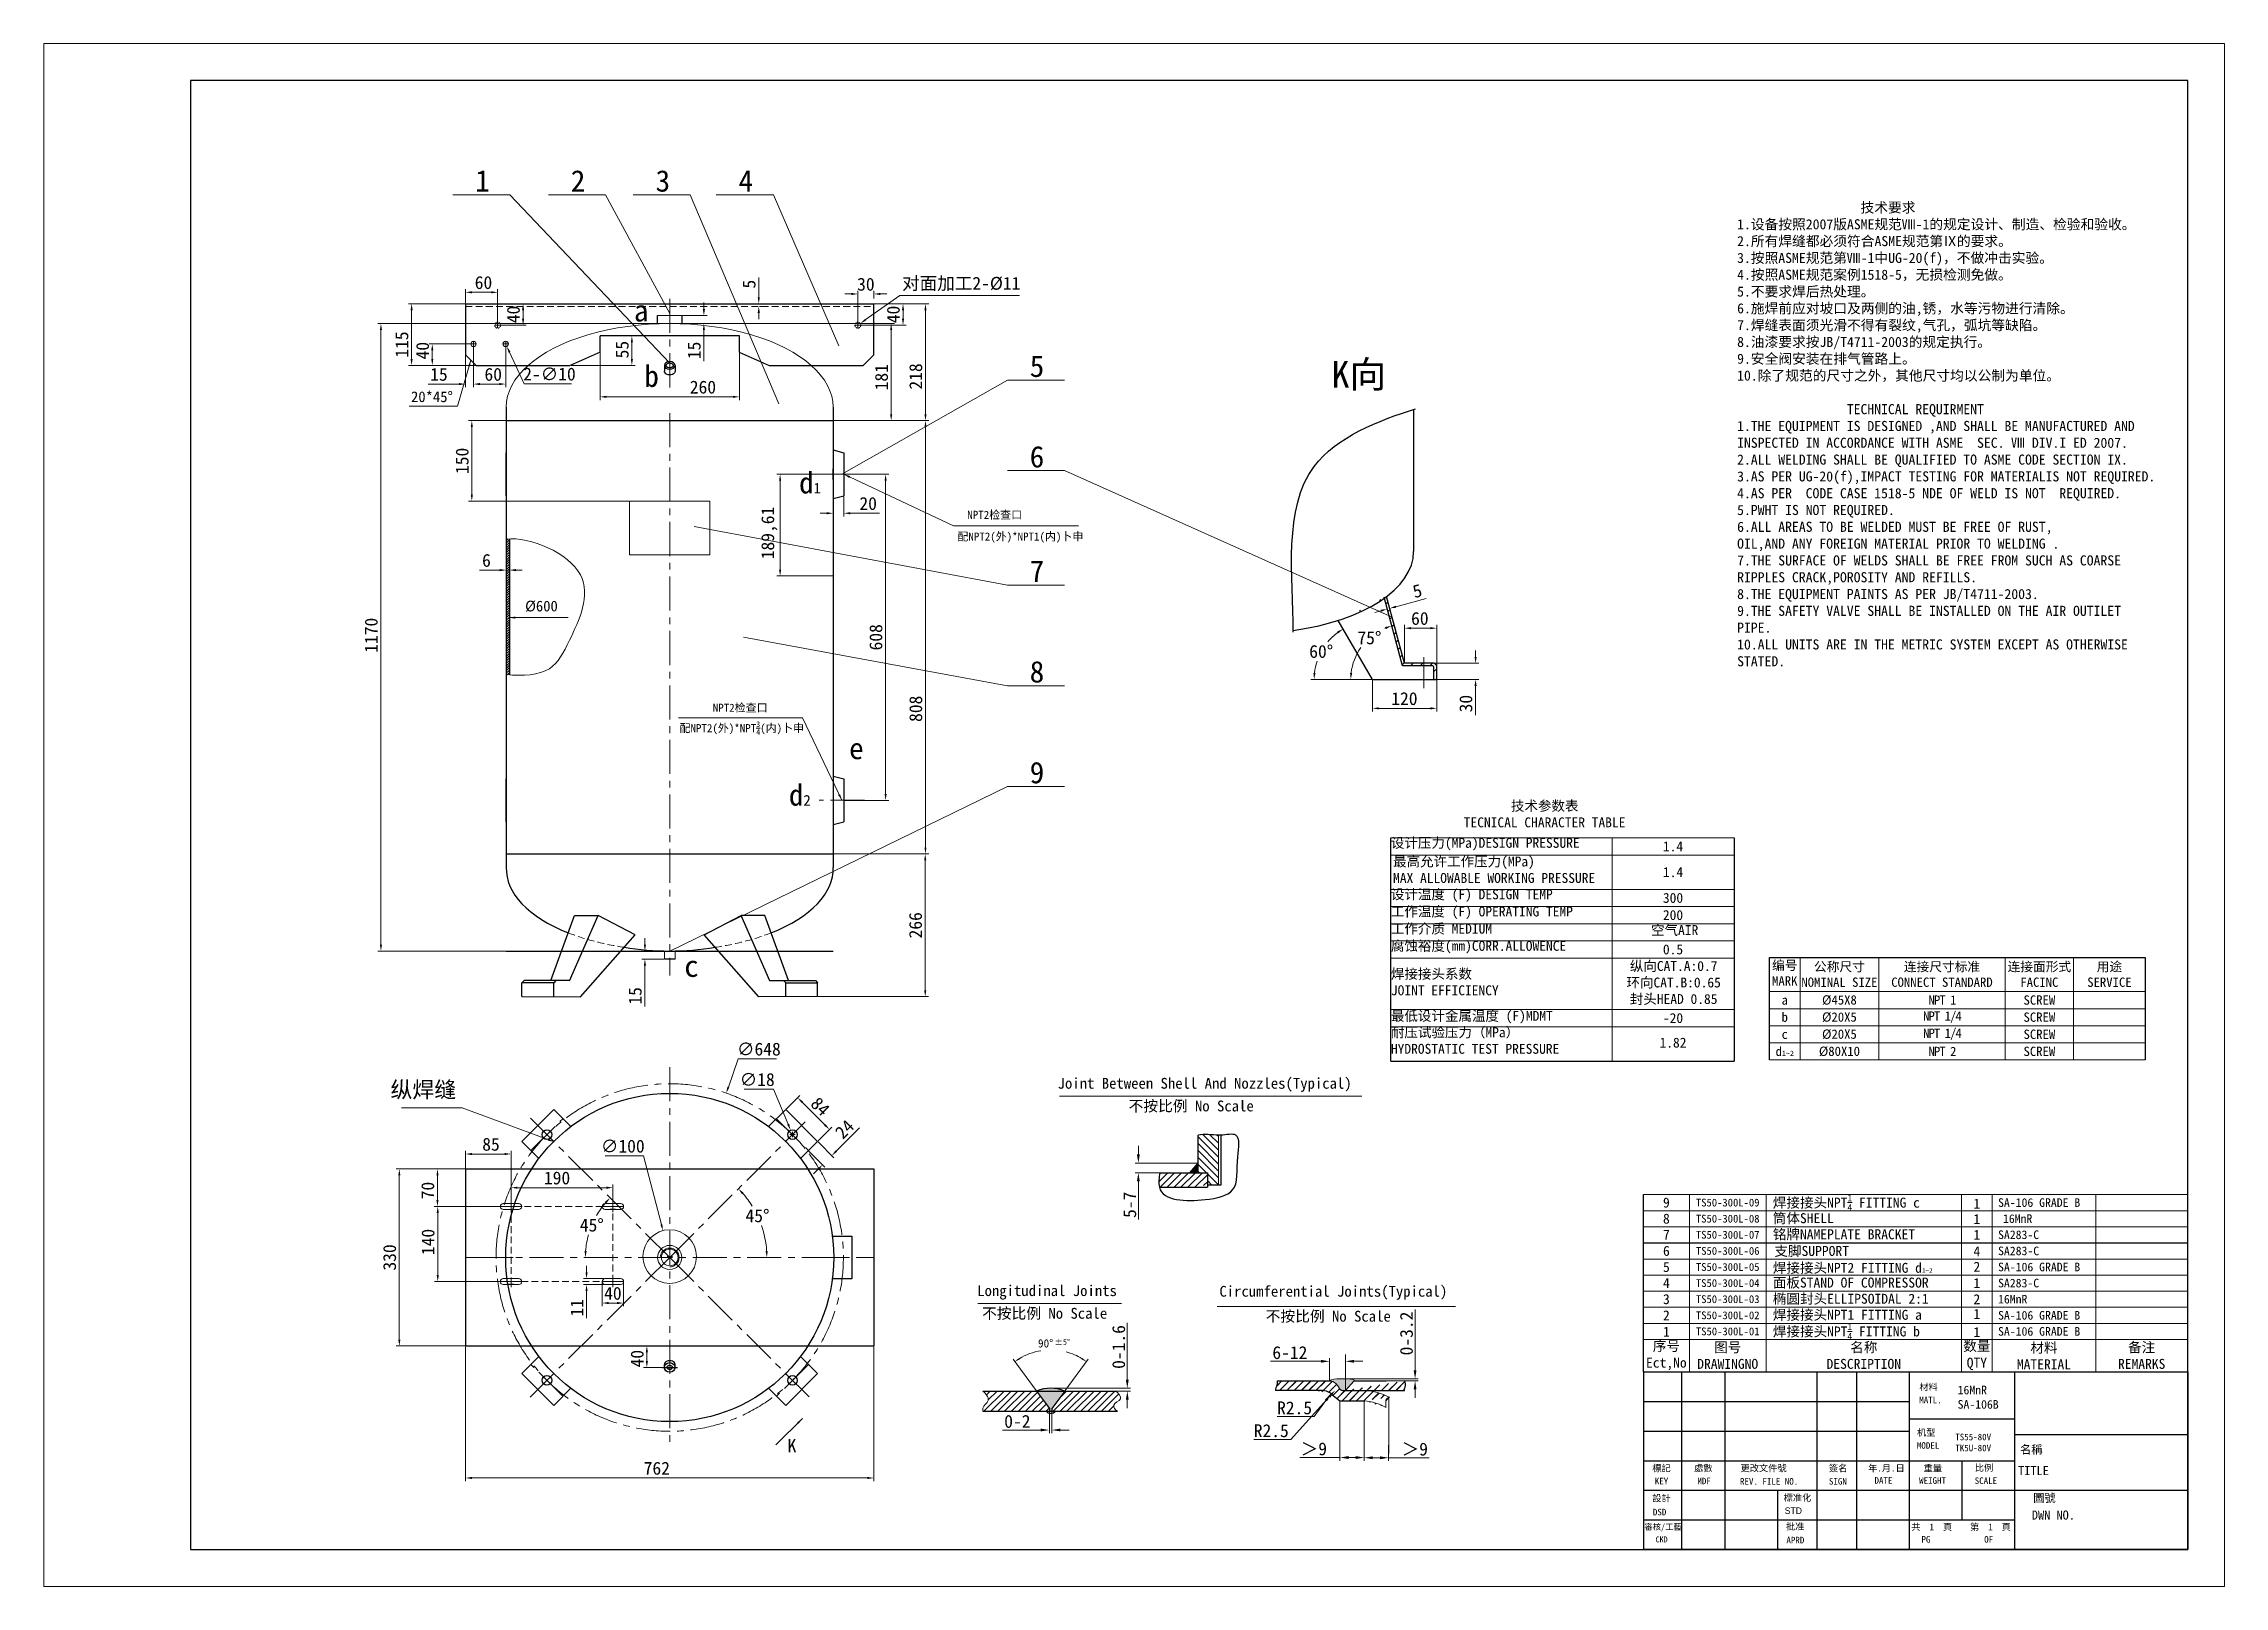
# Model space of a CAD drawing. Header units: millimetres. Extents: x 6191 to 10260, y 2154 to 5031.
import ezdxf

# ---------------------------------------------------------------- set-up
doc = ezdxf.new("R2010")
doc.units = ezdxf.units.MM
doc.header["$PDMODE"] = 32
for name, pattern in [('CENTER', [50.8, 31.75, -6.35, 6.35, -6.35]), ('CENTERX2', [101.6, 63.5, -12.7, 12.7, -12.7]), ('DASHED', [19.05, 12.7, -6.35])]:
    doc.linetypes.add(name, pattern=pattern)
doc.layers.add('CENTER', color=1, linetype='CENTER')
for name, color, linetype, lineweight in [('点划线', 7, 'CENTERX2', 13), ('粗实线', 7, 'Continuous', 25), ('细实线', 7, 'Continuous', 13), ('虚线', 7, 'DASHED', 13)]:
    doc.layers.add(name, color=color, linetype=linetype, lineweight=lineweight)
doc.styles.add('ISO9', font='simplex')
doc.styles.add('ISOCP', font='isocp.shx')
doc.styles.get("Standard").update_dxf_attribs({"font": 'SimSun.ttf'})
doc.dimstyles.new('ISO-25', dxfattribs={"dimscale": 2, "dimtxt": 10, "dimasz": 6, "dimexe": 3, "dimexo": 0.625, "dimgap": 2, "dimtad": 1, "dimtxsty": 'Standard', "dimcen": 2.5, "dimadec": 0, "dimazin": 0, "dimtm": 1e-09, "dimtfac": 0.7, "dimtofl": 0, "dimtmove": 0, "dimatfit": 3, "dimfxl": 0, "dimtolj": 1, "dimlwd": 13, "dimlwe": 13, "dimarcsym": 0})
doc.dimstyles.new('ISO-25$2', dxfattribs={"dimscale": 2, "dimtxt": 10, "dimasz": 6, "dimexe": 3, "dimexo": 0.625, "dimgap": 2, "dimtad": 0, "dimtih": 1, "dimtoh": 1, "dimtxsty": 'Standard', "dimcen": 2.5, "dimadec": 0, "dimazin": 0, "dimtm": 1e-09, "dimtfac": 0.7, "dimtofl": 0, "dimtmove": 0, "dimatfit": 3, "dimfxl": 0, "dimtolj": 1, "dimlwd": 13, "dimlwe": 13, "dimarcsym": 0})
doc.dimstyles.new('ISO-25$3', dxfattribs={"dimscale": 2, "dimtxt": 10, "dimasz": 6, "dimexe": 3, "dimexo": 0.625, "dimgap": 2, "dimtad": 1, "dimtoh": 1, "dimtxsty": 'Standard', "dimcen": 2.5, "dimadec": 0, "dimazin": 0, "dimtm": 1e-09, "dimtfac": 0.7, "dimtofl": 0, "dimtmove": 1, "dimatfit": 3, "dimfxl": 0, "dimtolj": 1, "dimlwd": 13, "dimlwe": 13, "dimarcsym": 0})
doc.dimstyles.new('ISO-25$4', dxfattribs={"dimscale": 2, "dimtxt": 10, "dimasz": 6, "dimexe": 3, "dimexo": 0.625, "dimgap": 2, "dimtad": 1, "dimtoh": 1, "dimtxsty": 'Standard', "dimcen": 2.5, "dimadec": 0, "dimazin": 0, "dimtm": 1e-09, "dimtfac": 0.7, "dimtofl": 0, "dimtmove": 0, "dimatfit": 3, "dimfxl": 0, "dimtolj": 1, "dimlwd": 13, "dimlwe": 13, "dimarcsym": 0})
pattern_1 = [(45, (589.052, 4427.415), (-6.788225, 6.788225), []), (45, (589.244, 4427.415), (-6.788225, 6.788225), [])]

msp = doc.modelspace()

# ---------------------------------------------------------------- texts
at = {"color": 0, "attachment_point": 1}
for s, insert, char_height, width, style in [('{\\fSimSun|b0|i0|c134|p2;材料\\fU+65b0細明體|b0|i0|c136|p2;}', (9690.704, 2532.23), 12.2864, 89.19744, 'ISO9'), ('{\\fNSimSun|b0|i0|c134|p49;MATL.}', (9690.564, 2508.108), 12.2864, 101.09129, 'ISO9'), ('{\\fSimSun|b0|i0|c134|p2;机型\\fU+65b0細明體|b0|i0|c136|p2;}', (9686.192, 2447.39), 12.2864, 89.19744, 'ISO9'), ('{\\fNSimSun|b0|i0|c134|p49;MODEL}', (9686.052, 2423.268), 12.2864, 101.09129, 'ISO9'), ('{\\fSimSun|b0|i0|c134|p2;TS55-80V\\PTK5U-80V}', (9757.695, 2439.055), 12.2864, 89.19744, 'ISO9'), ('{\\fSimSun|b0|i0|c134|p2;名稱\\fU+65b0細明體|b0|i0|c136|p2;}', (9878.518, 2417.249), 15.358, 135.47049, 'ISO9'), ('{\\fSimSun|b0|i0|c134|p2;標記\\fU+65b0細明體|b0|i0|c136|p2;}', (9192.444, 2380.92), 12.2864, 38.35207, 'ISO9'), ('{\\fSimSun|b0|i0|c134|p2;處數\\fU+65b0細明體|b0|i0|c136|p2;}', (9270.511, 2380.92), 12.2864, 42.7661, 'ISO9'), ('{\\fSimSun|b0|i0|c134|p2;更改文件號\\fU+65b0細明體|b0|i0|c136|p2;}', (9357.072, 2380.92), 12.2864, 108.37639, 'ISO9'), ('{\\fSimSun|b0|i0|c134|p2;簽名\\fU+65b0細明體|b0|i0|c136|p2;}', (9521.999, 2380.92), 12.2864, 108.37639, 'ISO9'), ('{\\fSimSun|b0|i0|c134|p2;年.月.日\\fU+65b0細明體|b0|i0|c136|p2;}', (9595.076, 2380.92), 12.2864, 108.37639, 'ISO9'), ('{\\fSimSun|b0|i0|c134|p2;重量\\fU+65b0細明體|b0|i0|c136|p2;}', (9698.614, 2380.921), 12.2864, 89.19744, 'ISO9'), ('{\\fSimSun|b0|i0|c134|p2;比例\\fU+65b0細明體|b0|i0|c136|p2;}', (9794.087, 2381.64), 12.2864, 89.19744, 'ISO9'), ('{\\fNSimSun|b0|i0|c134|p49;TITLE}', (9874.813, 2378.672), 16.8938, 499.58847, 'ISOCP'), ('{\\fSimSun|b0|i0|c134|p2;設計\\fU+65b0細明體|b0|i0|c136|p2;}', (9192.407, 2324.902), 12.2864, 38.35225, 'ISO9'), ('{\\fNSimSun|b0|i0|c134|p49;KEY}', (9197.103, 2356.877), 12.2864, 38.35207, 'ISO9'), ('{\\fSimSun|b0|i0|c134|p2;MDF}', (9276.569, 2357.011), 12.2864, 42.7661, 'ISO9'), ('{\\fNSimSun|b0|i0|c134|p49;REV. FILE NO.}', (9356.087, 2356.433), 12.2864, 167.86168, 'ISO9'), ('{\\fSimSun|b0|i0|c134|p2;標准化}', (9437.477, 2325.757), 12.2864, 89.19724, 'ISO9'), ('{\\fNSimSun|b0|i0|c134|p49;SIGN}', (9521.955, 2356.433), 12.2864, 108.37651, 'ISO9'), ('{\\fNSimSun|b0|i0|c134|p49;DATE}', (9607.016, 2358.144), 12.2864, 108.37651, 'ISO9'), ('{\\fNSimSun|b0|i0|c134|p49;WEIGHT}', (9690.232, 2357.914), 12.2864, 101.0912, 'ISO9'), ('{\\fNSimSun|b0|i0|c134|p49;SCALE}', (9793.947, 2357.517), 12.2864, 101.09129, 'ISO9'), ('{\\fSimSun|b0|i0|c134|p2;圖號\\fU+65b0細明體|b0|i0|c136|p2;}', (9903.03, 2326.961), 15.358, 135.47049, 'ISO9'), ('{\\fNSimSun|b0|i0|c134|p49;DSD}', (9193.534, 2299.029), 12.2864, 38.35201, 'ISO9'), ('\\f新細明體|b0|i0|c136|p2;STD', (9439.563, 2301.635), 12.2864, 38.35201, 'ISO9'), ('{\\fNSimSun|b0|i0|c134|p49;DWN NO.}', (9900.522, 2295.827), 16.8938, 499.58847, 'ISOCP'), ('{\\fSimSun|b0|i0|c134|p2;審核/工藝\\fU+65b0細明體|b0|i0|c136|p2;}', (9177.817, 2270.899), 11.05776, 86.89367, 'ISO9'), ('{\\fSimSun|b0|i0|c134|p2;CKD}', (9198.463, 2247.441), 11.05776, 86.89367, 'ISO9'), ('{\\fSimSun|b0|i0|c134|p2;批准\\fU+65b0細明體|b0|i0|c136|p2;}', (9441.762, 2272.127), 12.2864, 89.19744, 'ISO9'), ('{\\fSimSun|b0|i0|c134|p2;APRD}', (9442.647, 2246.818), 12.2864, 89.19744, 'ISO9'), ('{\\fSimSun|b0|i0|c134|p2;共  1  頁    第  1  頁}', (9675.643, 2271.389), 12.2864, 199.2192, 'ISO9'), ('{\\fSimSun|b0|i0|c134|p2;PG            OF}', (9694.635, 2248.201), 12.2864, 199.2192, 'ISO9')]:
    msp.add_mtext(s, dxfattribs=dict(at, insert=insert, char_height=char_height, width=width, style=style))
at = {"layer": '细实线'}
for s, height, p in [('90%%D', 15.36, (8046.367, 2599.874)), ('%%P5%%D', 10.752, (8077.548, 2604.795))]:
    msp.add_text(s, height=height, dxfattribs=at).set_placement(p)
for s, insert, char_height, width, attachment_point in [('1', (6996.354, 4795.137), 40, 44.27399, 1), ('2', (7174.706, 4795.137), 40, 44.27399, 1), ('3', (7332.939, 4795.137), 40, 44.27399, 1), ('4', (7487.873, 4795.137), 40, 44.27399, 1), ('                  技术要求\\P1.设备按照2007版ASME规范Ⅷ-1的规定设计、制造、检验和验收。\\P2.所有焊缝都必须符合ASME规范第Ⅸ的要求。\\P3.按照ASME规范第Ⅷ-1中UG-20(f)，不做冲击实验。\\P4.按照ASME规范案例1518-5，无损检测免做。\\P5.不要求焊后热处理。\\P6.施焊前应对坡口及两侧的油,锈，水等污物进行清除。\\P7.焊缝表面须光滑不得有裂纹,气孔，弧坑等缺陷。\\P8.油漆要求按JB/T4711-2003的规定执行。\\P9.安全阀安装在排气管路上。\\P10.除了规范的尺寸之外，其他尺寸均以公制为单位。\\P\\P                TECHNICAL REQUIRMENT\\P1.THE EQUIPMENT IS DESIGNED ,AND SHALL BE MANUFACTURED AND INSPECTED IN ACCORDANCE WITH ASME  SEC. Ⅷ DIV.I ED 2007.\\P2.ALL WELDING SHALL BE QUALIFIED TO ASME CODE SECTION IX.\\P3.AS PER UG-20(f),IMPACT TESTING FOR MATERIALIS NOT REQUIRED.\\P4.AS PER  CODE CASE 1518-5 NDE OF WELD IS NOT  REQUIRED.\\P5.PWHT IS NOT REQUIRED.\\P6.ALL AREAS TO BE WELDED MUST BE FREE OF RUST,\\POIL,AND ANY FOREIGN MATERIAL PRIOR TO WELDING .\\P7.THE SURFACE OF WELDS SHALL BE FREE FROM SUCH AS COARSE RIPPLES CRACK,POROSITY AND REFILLS. \\P8.THE EQUIPMENT PAINTS AS PER JB/T4711-2003.\\P9.THE SAFETY VALVE SHALL BE INSTALLED ON THE AIR OUTILET PIPE.\\P10.ALL UNITS ARE IN THE METRIC SYSTEM EXCEPT AS OTHERWISE STATED.', (9350.713, 4735.001), 18.799644, 745.90031, 1), ('a', (7292.539, 4553.15), 40, 35.47863, 1), ('5', (8030.94, 4449.581), 40, 44.27399, 1), ('K向', (8644.734, 4411.778), 50, 161.56102, 5), ('b', (7312.119, 4431.106), 40, 42.92398, 1), ('20*45%%D', (6876.771, 4382.642), 20, 71.15499, 1), ('6', (8030.94, 4280.807), 40, 44.27399, 1), ('d{\\H0.5x;1}', (7641.425, 4232.329), 40, 42.92398, 3), ('NPT2检查口', (8016.723, 4160.011), 15, 117.00062, 3), ('配NPT2(外)*NPT1(内)卜申', (8013.54, 4110.028), 15, 489.29285, 5), ('7', (8030.94, 4067.275), 40, 44.27399, 1), ('%%C600', (7089.569, 3992.372), 20, 62.28392, 1), ('8', (8030.94, 3879.875), 40, 44.27399, 1), ('NPT2检查口', (7490.816, 3791.915), 15, 183.72174, 5), ('\\A1;配NPT2(外)*NPT{\\H0.7x;\\S3/4;}(内)卜申', (7493.82, 3754.701), 15, 489.29285, 5), ('e', (7693.938, 3736.922), 40, 42.92398, 1), ('9', (8030.94, 3691.884), 40, 44.27399, 1), ('d{\\H0.5x;2}', (7581.653, 3650.156), 40, 42.92398, 1), ('c', (7386.36, 3330.998), 40, 42.92398, 1), ('纵焊缝', (6838.38, 3095.73), 30, 169.7557, 1), ('Joint Between Shell And Nozzles(Typical)', (8083.049, 3102.529), 20.16, 599.34065, 1), ('不按比例 No Scale', (8215.519, 3060.253), 20.16, 295.52716, 1), ('Longitudinal Joints', (7933.059, 2715.914), 20.16, 295.52716, 1), ('Circumferential Joints(Typical)', (8384.911, 2714.723), 20.16, 463.24584, 1), ('不按比例 No Scale', (7942.124, 2673.638), 20.16, 295.52716, 1), ('不按比例 No Scale', (8471.205, 2668.19), 20.16, 295.52716, 1), ('16MnR\\P  SA-106B', (9789.421, 2506.998), 16.0997, 148.76163, 5), ('K', (7587.308, 2416.679), 25, 161.56102, 5)]:
    msp.add_mtext(s, dxfattribs=dict(at, insert=insert, char_height=char_height, width=width, attachment_point=attachment_point))

# ---------------------------------------------------------------- blocks, each defined once
blk = doc.blocks.new('*D296')
at = {"layer": 'Defpoints', "color": 0}
for p in [(7229.3, 4486.1), (7173.2, 4431.1), (7288.8, 4431.1)]:
    blk.add_point(p, dxfattribs=at)
at = {"layer": '细实线', "color": 0, "lineweight": 13}
for p, q in [((7230.6, 4486.1), (7294.8, 4486.1)), ((7288.8, 4474.1), (7288.8, 4443.1)), ((7174.5, 4431.1), (7294.8, 4431.1))]:
    blk.add_line(p, q, dxfattribs=at)
at = {"layer": '细实线', "color": 0}
for points in [[(7286.8, 4474.1), (7290.8, 4474.1), (7288.8, 4486.1)], [(7286.8, 4443.1), (7290.8, 4443.1), (7288.8, 4431.1)]]:
    blk.add_solid(points, dxfattribs=at)
at = {"layer": '细实线', "color": 0, "insert": (7270.8, 4460.5), "char_height": 24, "attachment_point": 5, "rotation": 90}
blk.add_mtext('\\A1;55', dxfattribs=at)
blk = doc.blocks.new('*D297')
at = {"layer": 'Defpoints', "color": 0}
for p in [(7229.3, 4486.1), (7489.3, 4455.7), (7489.3, 4372.5)]:
    blk.add_point(p, dxfattribs=at)
at = {"layer": '细实线', "color": 0, "lineweight": 13}
for p, q in [((7229.3, 4484.9), (7229.3, 4366.5)), ((7489.3, 4454.5), (7489.3, 4366.5)), ((7241.3, 4372.5), (7477.3, 4372.5))]:
    blk.add_line(p, q, dxfattribs=at)
at = {"layer": '细实线', "color": 0}
for points in [[(7241.3, 4374.5), (7241.3, 4370.5), (7229.3, 4372.5)], [(7477.3, 4374.5), (7477.3, 4370.5), (7489.3, 4372.5)]]:
    blk.add_solid(points, dxfattribs=at)
at = {"layer": '细实线', "color": 0, "insert": (7421.3, 4390.5), "char_height": 24, "attachment_point": 5}
blk.add_mtext('\\A1;260', dxfattribs=at)
blk = doc.blocks.new('*D282')
at = {"layer": 'Defpoints', "color": 0}
for p in [(7359.1, 4509.1), (6820.6, 3339.1), (7359.3, 3339.1)]:
    blk.add_point(p, dxfattribs=at)
at = {"layer": '细实线', "color": 0, "lineweight": 13}
for p, q in [((7357.9, 4509.1), (6814.6, 4509.1)), ((6820.6, 4497.1), (6820.6, 3351.1)), ((7358.1, 3339.1), (6814.6, 3339.1))]:
    blk.add_line(p, q, dxfattribs=at)
at = {"layer": '细实线', "color": 0}
for points in [[(6818.6, 4497.1), (6822.6, 4497.1), (6820.6, 4509.1)], [(6818.6, 3351.1), (6822.6, 3351.1), (6820.6, 3339.1)]]:
    blk.add_solid(points, dxfattribs=at)
at = {"layer": '细实线', "color": 0, "insert": (6802.6, 3927.9), "char_height": 24, "attachment_point": 5, "rotation": 90}
blk.add_mtext('\\A1;1170', dxfattribs=at)
blk = doc.blocks.new('*D283')
at = {"layer": 'Defpoints', "color": 0}
for p in [(7313.1, 3339.1), (7359.3, 3339.1), (7349.3, 3324.1)]:
    blk.add_point(p, dxfattribs=at)
at = {"layer": '细实线', "color": 0, "lineweight": 13}
for p, q in [((7358.1, 3339.1), (7307.1, 3339.1)), ((7313.1, 3351.1), (7313.1, 3363.1)), ((7348.1, 3324.1), (7307.1, 3324.1)), ((7313.1, 3312.1), (7313.1, 3235.5))]:
    blk.add_line(p, q, dxfattribs=at)
at = {"layer": '细实线', "color": 0}
for points in [[(7311.1, 3351.1), (7315.1, 3351.1), (7313.1, 3339.1)], [(7311.1, 3312.1), (7315.1, 3312.1), (7313.1, 3324.1)]]:
    blk.add_solid(points, dxfattribs=at)
at = {"layer": '细实线', "color": 0, "insert": (7295.1, 3255.5), "char_height": 24, "attachment_point": 5, "rotation": 90}
blk.add_mtext('\\A1;15', dxfattribs=at)
blk = doc.blocks.new('*D298')
at = {"layer": 'Defpoints', "color": 0}
for p in [(7575.7, 3043.5), (7635.1, 2984.1), (7657.4, 3006.4)]:
    blk.add_point(p, dxfattribs=at)
at = {"layer": '细实线', "color": 0, "lineweight": 13}
for p, q in [((7576.6, 3044.3), (7602.2, 3070)), ((7606.5, 3057.3), (7648.9, 3014.9)), ((7636, 2984.9), (7661.6, 3010.6))]:
    blk.add_line(p, q, dxfattribs=at)
at = {"layer": '细实线', "color": 0}
for points in [[(7607.9, 3058.7), (7605.1, 3055.9), (7598, 3065.8)], [(7650.3, 3016.3), (7647.5, 3013.4), (7657.4, 3006.4)]]:
    blk.add_solid(points, dxfattribs=at)
at = {"layer": '细实线', "color": 0, "insert": (7640.2, 3049.1), "char_height": 24, "attachment_point": 5, "rotation": 315}
blk.add_mtext('\\A1;84', dxfattribs=at)
blk = doc.blocks.new('*D299')
at = {"layer": 'Defpoints', "color": 0}
for p in [(7464.8, 3074), (7253.8, 2461.4)]:
    blk.add_point(p, dxfattribs=at)
at = {"layer": '细实线', "color": 0, "lineweight": 13}
for p, q in [((7486.9, 3138.1), (7468.8, 3085.4)), ((7558.5, 3138.1), (7486.9, 3138.1)), ((7354.3, 2767.7), (7364.3, 2767.7)), ((7359.3, 2762.7), (7359.3, 2772.7))]:
    blk.add_line(p, q, dxfattribs=at)
at = {"layer": '细实线', "color": 0}
blk.add_solid([(7466.9, 3086), (7470.6, 3084.7), (7464.8, 3074)], dxfattribs=at)
at = {"layer": '细实线', "color": 0, "insert": (7525.7, 3156.1), "char_height": 24, "attachment_point": 5}
blk.add_mtext('\\A1;∅648', dxfattribs=at)
blk = doc.blocks.new('*D300')
at = {"layer": 'Defpoints', "color": 0}
for p in [(7584.9, 3005.1), (7591.9, 2988.5)]:
    blk.add_point(p, dxfattribs=at)
at = {"layer": '细实线', "color": 0, "lineweight": 13}
for p, q in [((7498.4, 3081.3), (7552.9, 3081.3)), ((7552.9, 3081.3), (7580.3, 3016.1)), ((7583.4, 2996.8), (7593.4, 2996.8)), ((7588.4, 2991.8), (7588.4, 3001.8))]:
    blk.add_line(p, q, dxfattribs=at)
at = {"layer": '细实线', "color": 0}
blk.add_solid([(7582.1, 3016.9), (7578.4, 3015.4), (7584.9, 3005.1)], dxfattribs=at)
at = {"layer": '细实线', "color": 0, "insert": (7522.6, 3099.3), "char_height": 24, "attachment_point": 5}
blk.add_mtext('\\A1;∅18', dxfattribs=at)
blk = doc.blocks.new('*D301')
at = {"layer": 'Defpoints', "color": 0}
for p in [(7635.1, 2984.1), (7618.1, 2967.1), (7661.6, 2957.5)]:
    blk.add_point(p, dxfattribs=at)
at = {"layer": '细实线', "color": 0, "lineweight": 13}
for p, q in [((7636, 2983.2), (7665.8, 2953.3)), ((7670.1, 2966), (7713.5, 3009.4)), ((7619, 2966.2), (7648.9, 2936.3)), ((7636.1, 2932.1), (7627.7, 2923.6))]:
    blk.add_line(p, q, dxfattribs=at)
at = {"layer": '细实线', "color": 0}
for points in [[(7634.7, 2933.5), (7637.6, 2930.7), (7644.6, 2940.6)], [(7668.7, 2967.4), (7671.5, 2964.6), (7661.6, 2957.5)]]:
    blk.add_solid(points, dxfattribs=at)
at = {"layer": '细实线', "color": 0, "insert": (7685.5, 3006.9), "char_height": 24, "attachment_point": 5, "rotation": 45}
blk.add_mtext('\\A1;24', dxfattribs=at)
blk = doc.blocks.new('*D302')
at = {"layer": 'Defpoints', "color": 0}
for p in [(7612.3, 3020.7), (7534.4, 2814.6), (7359.3, 2767.7), (7359.3, 2767.7), (7533.9, 2767.7)]:
    blk.add_point(p, dxfattribs=at)
at = {"layer": '细实线', "color": 0, "lineweight": 13}
blk.add_line((7535.1, 2767.7), (7546.6, 2767.7), dxfattribs=at)
for start, end in [(31.837, 41.206), (3.794, 19.2013)]:
    blk.add_arc((7359.3, 2767.7), 181.3, start, end, dxfattribs=at)
at = {"layer": '细实线', "color": 0}
for points in [[(7494.2, 2885.7), (7497.1, 2888.5), (7487.5, 2895.8)], [(7542.2, 2779.7), (7538.2, 2779.6), (7540.6, 2767.7)]]:
    blk.add_solid(points, dxfattribs=at)
at = {"layer": '细实线', "color": 0, "insert": (7523.1, 2845.3), "char_height": 24, "attachment_point": 5}
blk.add_mtext('\\A1;45°', dxfattribs=at)
blk = doc.blocks.new('*D303')
at = {"layer": 'Defpoints', "color": 0}
for p in [(8766.2, 3875.6), (8766.2, 3845.6), (8862.8, 3845.6)]:
    blk.add_point(p, dxfattribs=at)
at = {"layer": '细实线', "color": 0, "lineweight": 13}
for p, q in [((8767.4, 3875.6), (8868.8, 3875.6)), ((8862.8, 3887.6), (8862.8, 3899.6)), ((8767.4, 3845.6), (8868.8, 3845.6)), ((8862.8, 3833.6), (8862.8, 3779.2))]:
    blk.add_line(p, q, dxfattribs=at)
at = {"layer": '细实线', "color": 0}
for points in [[(8860.8, 3887.6), (8864.8, 3887.6), (8862.8, 3875.6)], [(8860.8, 3833.6), (8864.8, 3833.6), (8862.8, 3845.6)]]:
    blk.add_solid(points, dxfattribs=at)
at = {"layer": '细实线', "color": 0, "insert": (8844.8, 3800.4), "char_height": 24, "attachment_point": 5, "rotation": 90}
blk.add_mtext('\\A1;30', dxfattribs=at)
blk = doc.blocks.new('*D304')
at = {"layer": 'Defpoints', "color": 0}
for p in [(8670.2, 3845.6), (8790.2, 3845.6), (8790.2, 3791.6)]:
    blk.add_point(p, dxfattribs=at)
at = {"layer": '细实线', "color": 0, "lineweight": 13}
for p, q in [((8670.2, 3844.4), (8670.2, 3785.6)), ((8790.2, 3844.4), (8790.2, 3785.6)), ((8682.2, 3791.6), (8778.2, 3791.6))]:
    blk.add_line(p, q, dxfattribs=at)
at = {"layer": '细实线', "color": 0}
for points in [[(8682.2, 3793.6), (8682.2, 3789.6), (8670.2, 3791.6)], [(8778.2, 3793.6), (8778.2, 3789.6), (8790.2, 3791.6)]]:
    blk.add_solid(points, dxfattribs=at)
at = {"layer": '细实线', "color": 0, "insert": (8730, 3809.6), "char_height": 24, "attachment_point": 5}
blk.add_mtext('\\A1;120', dxfattribs=at)
blk = doc.blocks.new('*D305')
at = {"layer": 'Defpoints', "color": 0}
for p in [(8730.2, 3941.1), (8730.2, 3875.6), (8790.2, 3870.8)]:
    blk.add_point(p, dxfattribs=at)
at = {"layer": '细实线', "color": 0, "lineweight": 13}
for p, q in [((8730.2, 3876.9), (8730.2, 3947.1)), ((8790.2, 3872.1), (8790.2, 3947.1)), ((8778.2, 3941.1), (8742.2, 3941.1))]:
    blk.add_line(p, q, dxfattribs=at)
at = {"layer": '细实线', "color": 0}
for points in [[(8742.2, 3943.1), (8742.2, 3939.1), (8730.2, 3941.1)], [(8778.2, 3943.1), (8778.2, 3939.1), (8790.2, 3941.1)]]:
    blk.add_solid(points, dxfattribs=at)
at = {"layer": '细实线', "color": 0, "insert": (8758.8, 3959.1), "char_height": 24, "attachment_point": 5}
blk.add_mtext('\\A1;60', dxfattribs=at)
blk = doc.blocks.new('*D306')
at = {"layer": 'Defpoints', "color": 0}
for p in [(8692, 3998.9), (8639.5, 3889.2), (8726.4, 3870.6), (8670.2, 3845.6), (8790.2, 3845.6)]:
    blk.add_point(p, dxfattribs=at)
at = {"layer": '细实线', "color": 0, "lineweight": 13}
blk.add_line((8668.9, 3845.6), (8623.9, 3845.6), dxfattribs=at)
for start, end in [(111.6661, 112.5822), (144.9361, 173.3339)]:
    blk.add_arc((8733.1, 3845.6), 103.2, start, end, dxfattribs=at)
at = {"layer": '细实线', "color": 0}
for points in [[(8694.3, 3943.4), (8695.6, 3939.6), (8706.3, 3945.3)], [(8632.6, 3857.5), (8628.6, 3857.7), (8629.9, 3845.6)]]:
    blk.add_solid(points, dxfattribs=at)
at = {"layer": '细实线', "color": 0, "insert": (8664.7, 3922.9), "char_height": 24, "attachment_point": 5}
blk.add_mtext('\\A1;75°', dxfattribs=at)
blk = doc.blocks.new('*D307')
at = {"layer": 'Defpoints', "color": 0}
for p in [(8606.6, 3955.7), (8586.9, 3915.5), (8670.2, 3845.6), (8670.2, 3845.6), (8790.2, 3845.6)]:
    blk.add_point(p, dxfattribs=at)
at = {"layer": '细实线', "color": 0, "lineweight": 13}
blk.add_line((8668.9, 3845.6), (8555.5, 3845.6), dxfattribs=at)
for start, end in [(126.3286, 139.8978), (161.7625, 173.6714)]:
    blk.add_arc((8670.2, 3845.6), 108.7, start, end, dxfattribs=at)
at = {"layer": '细实线', "color": 0}
for points in [[(8604.7, 3934.9), (8606.9, 3931.5), (8615.8, 3939.7)], [(8564.2, 3857.5), (8560.2, 3857.7), (8561.5, 3845.6)]]:
    blk.add_solid(points, dxfattribs=at)
at = {"layer": '细实线', "color": 0, "insert": (8574.8, 3897.6), "char_height": 24, "attachment_point": 5}
blk.add_mtext('\\A1;60°', dxfattribs=at)
blk = doc.blocks.new('*D308')
at = {"layer": 'Defpoints', "color": 0}
for p in [(8697.9, 3976.8), (8708.7, 3936.6), (8713.5, 3937.9)]:
    blk.add_point(p, dxfattribs=at)
at = {"layer": '细实线', "color": 0, "lineweight": 13}
for p, q in [((8714.3, 3981.2), (8770.8, 3996.3)), ((8686.3, 3973.7), (8674.7, 3970.6)), ((8708.4, 3937.8), (8696.4, 3982.6)), ((8713.2, 3939.1), (8701.2, 3983.9))]:
    blk.add_line(p, q, dxfattribs=at)
at = {"layer": '细实线', "color": 0}
for points in [[(8685.8, 3975.6), (8686.8, 3971.7), (8697.9, 3976.8)], [(8713.8, 3983.1), (8714.9, 3979.2), (8702.7, 3978.1)]]:
    blk.add_solid(points, dxfattribs=at)
at = {"layer": '细实线', "color": 0, "insert": (8754.1, 4010.5), "char_height": 24, "attachment_point": 5, "rotation": 15}
blk.add_mtext('\\A1;5', dxfattribs=at)
blk = doc.blocks.new('*D309')
at = {"layer": 'Defpoints', "color": 0}
for p in [(6978.3, 4546.1), (6877.8, 4431.1), (6998.3, 4431.1)]:
    blk.add_point(p, dxfattribs=at)
at = {"layer": '细实线', "color": 0, "lineweight": 13}
for p, q in [((6977.1, 4546.1), (6871.8, 4546.1)), ((6877.8, 4534.1), (6877.8, 4443.1)), ((6997.1, 4431.1), (6871.8, 4431.1))]:
    blk.add_line(p, q, dxfattribs=at)
at = {"layer": '细实线', "color": 0}
for points in [[(6875.8, 4534.1), (6879.8, 4534.1), (6877.8, 4546.1)], [(6875.8, 4443.1), (6879.8, 4443.1), (6877.8, 4431.1)]]:
    blk.add_solid(points, dxfattribs=at)
at = {"layer": '细实线', "color": 0, "insert": (6859.8, 4470), "char_height": 24, "attachment_point": 5, "rotation": 90}
blk.add_mtext('\\A1;115', dxfattribs=at)
blk = doc.blocks.new('*D310')
at = {"layer": 'Defpoints', "color": 0}
for p in [(7038.3, 4567.4), (6978.3, 4546.1), (7038.3, 4511.1)]:
    blk.add_point(p, dxfattribs=at)
at = {"layer": '细实线', "color": 0, "lineweight": 13}
for p, q in [((6978.3, 4547.4), (6978.3, 4573.4)), ((6990.3, 4567.4), (7026.3, 4567.4)), ((7038.3, 4512.4), (7038.3, 4573.4))]:
    blk.add_line(p, q, dxfattribs=at)
at = {"layer": '细实线', "color": 0}
for points in [[(6990.3, 4569.4), (6990.3, 4565.4), (6978.3, 4567.4)], [(7026.3, 4569.4), (7026.3, 4565.4), (7038.3, 4567.4)]]:
    blk.add_solid(points, dxfattribs=at)
at = {"layer": '细实线', "color": 0, "insert": (7011.9, 4585.4), "char_height": 24, "attachment_point": 5}
blk.add_mtext('\\A1;60', dxfattribs=at)
blk = doc.blocks.new('*D311')
at = {"layer": 'Defpoints', "color": 0}
for p in [(6978.3, 4546.1), (7085.8, 4546.1), (7038.3, 4506.1)]:
    blk.add_point(p, dxfattribs=at)
at = {"layer": '细实线', "color": 0, "lineweight": 13}
for p, q in [((6979.6, 4546.1), (7091.8, 4546.1)), ((7085.8, 4518.1), (7085.8, 4534.1)), ((7039.6, 4506.1), (7091.8, 4506.1))]:
    blk.add_line(p, q, dxfattribs=at)
at = {"layer": '细实线', "color": 0}
for points in [[(7083.8, 4534.1), (7087.8, 4534.1), (7085.8, 4546.1)], [(7083.8, 4518.1), (7087.8, 4518.1), (7085.8, 4506.1)]]:
    blk.add_solid(points, dxfattribs=at)
at = {"layer": '细实线', "color": 0, "insert": (7067.8, 4526.1), "char_height": 24, "attachment_point": 5, "rotation": 90}
blk.add_mtext('\\A1;40', dxfattribs=at)
blk = doc.blocks.new('*D312')
at = {"layer": 'Defpoints', "color": 0}
for p in [(7740.3, 4564.3), (7740.3, 4554.7), (7710.3, 4511.1)]:
    blk.add_point(p, dxfattribs=at)
at = {"layer": '细实线', "color": 0, "lineweight": 13}
for p, q in [((7698.3, 4564.3), (7686.3, 4564.3)), ((7710.3, 4512.4), (7710.3, 4570.3)), ((7740.3, 4555.9), (7740.3, 4570.3)), ((7752.3, 4564.3), (7764.3, 4564.3))]:
    blk.add_line(p, q, dxfattribs=at)
at = {"layer": '细实线', "color": 0}
for points in [[(7698.3, 4566.3), (7698.3, 4562.3), (7710.3, 4564.3)], [(7752.3, 4566.3), (7752.3, 4562.3), (7740.3, 4564.3)]]:
    blk.add_solid(points, dxfattribs=at)
at = {"layer": '细实线', "color": 0, "insert": (7725.3, 4582.3), "char_height": 24, "attachment_point": 5}
blk.add_mtext('\\A1;30', dxfattribs=at)
blk = doc.blocks.new('*D313')
at = {"layer": 'Defpoints', "color": 0}
for p in [(7737.4, 4546.1), (7710.3, 4506.1), (7794.6, 4506.1)]:
    blk.add_point(p, dxfattribs=at)
at = {"layer": '细实线', "color": 0, "lineweight": 13}
for p, q in [((7738.7, 4546.1), (7800.6, 4546.1)), ((7794.6, 4534.1), (7794.6, 4518.1)), ((7711.6, 4506.1), (7800.6, 4506.1))]:
    blk.add_line(p, q, dxfattribs=at)
at = {"layer": '细实线', "color": 0}
for points in [[(7792.6, 4534.1), (7796.6, 4534.1), (7794.6, 4546.1)], [(7792.6, 4518.1), (7796.6, 4518.1), (7794.6, 4506.1)]]:
    blk.add_solid(points, dxfattribs=at)
at = {"layer": '细实线', "color": 0, "insert": (7776.6, 4526.1), "char_height": 24, "attachment_point": 5, "rotation": 90}
blk.add_mtext('\\A1;40', dxfattribs=at)
blk = doc.blocks.new('*D284')
at = {"layer": 'Defpoints', "color": 0}
for p in [(7706.2, 4503.2), (7714.4, 4509)]:
    blk.add_point(p, dxfattribs=at)
at = {"layer": '细实线', "color": 0, "lineweight": 13}
for p, q in [((7788.7, 4561.3), (7724.2, 4515.9)), ((8011.9, 4561.3), (7788.7, 4561.3)), ((7705.3, 4506.1), (7715.3, 4506.1)), ((7710.3, 4501.1), (7710.3, 4511.1))]:
    blk.add_line(p, q, dxfattribs=at)
at = {"layer": '细实线', "color": 0}
blk.add_solid([(7723.1, 4517.5), (7725.4, 4514.3), (7714.4, 4509)], dxfattribs=at)
at = {"layer": '细实线', "color": 0, "insert": (7903.3, 4582.9), "char_height": 24, "attachment_point": 5}
blk.add_mtext('\\A1;对面加工2-%%C11', dxfattribs=at)
blk = doc.blocks.new('图框')
at = {"layer": '粗实线'}
for p, q in [((100, 0), (0, 0)), ((0, 0), (0, -73.53)), ((100, -73.53), (100, 0)), ((0, -73.53), (100, -73.53))]:
    blk.add_line(p, q, dxfattribs=at)
at = {"layer": '细实线'}
for p, q in [((101.84, 1.84), (-7.35, 1.84)), ((-7.35, 1.84), (-7.35, -75.37)), ((101.84, -75.37), (101.84, 1.84)), ((-7.35, -75.37), (101.84, -75.37))]:
    blk.add_line(p, q, dxfattribs=at)
blk = doc.blocks.new('*D314')
at = {"layer": 'Defpoints', "color": 0}
for p in [(6993.3, 4466.1), (7053.3, 4471.1), (7053.3, 4396.3)]:
    blk.add_point(p, dxfattribs=at)
at = {"layer": '细实线', "color": 0, "lineweight": 13}
for p, q in [((6993.3, 4464.9), (6993.3, 4390.3)), ((7053.3, 4469.9), (7053.3, 4390.3)), ((7005.3, 4396.3), (7041.3, 4396.3))]:
    blk.add_line(p, q, dxfattribs=at)
at = {"layer": '细实线', "color": 0}
for points in [[(7005.3, 4398.3), (7005.3, 4394.3), (6993.3, 4396.3)], [(7041.3, 4398.3), (7041.3, 4394.3), (7053.3, 4396.3)]]:
    blk.add_solid(points, dxfattribs=at)
at = {"layer": '细实线', "color": 0, "insert": (7030.1, 4414.3), "char_height": 24, "attachment_point": 5}
blk.add_mtext('\\A1;60', dxfattribs=at)
blk = doc.blocks.new('*D315')
at = {"layer": 'Defpoints', "color": 0}
for p in [(6988.3, 4471.1), (6916.4, 4431.1), (6997.1, 4431.1)]:
    blk.add_point(p, dxfattribs=at)
at = {"layer": '细实线', "color": 0, "lineweight": 13}
for p, q in [((6987.1, 4471.1), (6910.4, 4471.1)), ((6916.4, 4459.1), (6916.4, 4443.1)), ((6995.8, 4431.1), (6910.4, 4431.1))]:
    blk.add_line(p, q, dxfattribs=at)
at = {"layer": '细实线', "color": 0}
for points in [[(6914.4, 4459.1), (6918.4, 4459.1), (6916.4, 4471.1)], [(6914.4, 4443.1), (6918.4, 4443.1), (6916.4, 4431.1)]]:
    blk.add_solid(points, dxfattribs=at)
at = {"layer": '细实线', "color": 0, "insert": (6898.4, 4458.6), "char_height": 24, "attachment_point": 5, "rotation": 90}
blk.add_mtext('\\A1;40', dxfattribs=at)
blk = doc.blocks.new('*D316')
at = {"layer": 'Defpoints', "color": 0}
for p in [(6993.3, 4476.1), (6978.3, 4471.1), (6978.3, 4396.3)]:
    blk.add_point(p, dxfattribs=at)
at = {"layer": '细实线', "color": 0, "lineweight": 13}
for p, q in [((6978.3, 4469.9), (6978.3, 4390.3)), ((6993.3, 4474.9), (6993.3, 4390.3)), ((6966.3, 4396.3), (6908.8, 4396.3)), ((7005.3, 4396.3), (7017.3, 4396.3))]:
    blk.add_line(p, q, dxfattribs=at)
at = {"layer": '细实线', "color": 0}
for points in [[(6966.3, 4398.3), (6966.3, 4394.3), (6978.3, 4396.3)], [(7005.3, 4398.3), (7005.3, 4394.3), (6993.3, 4396.3)]]:
    blk.add_solid(points, dxfattribs=at)
at = {"layer": '细实线', "color": 0, "insert": (6928.8, 4414.3), "char_height": 24, "attachment_point": 5}
blk.add_mtext('\\A1;15', dxfattribs=at)
blk = doc.blocks.new('*D317')
at = {"layer": 'Defpoints', "color": 0}
for p in [(7051.2, 4475.6), (7055.4, 4466.6)]:
    blk.add_point(p, dxfattribs=at)
at = {"layer": '细实线', "color": 0, "lineweight": 13}
for p, q in [((7053.3, 4466.1), (7053.3, 4476.1)), ((7048.3, 4471.1), (7058.3, 4471.1)), ((7088, 4396.8), (7060.5, 4455.7)), ((7175.9, 4396.8), (7088, 4396.8))]:
    blk.add_line(p, q, dxfattribs=at)
at = {"layer": '细实线', "color": 0}
blk.add_solid([(7062.3, 4456.6), (7058.7, 4454.9), (7055.4, 4466.6)], dxfattribs=at)
at = {"layer": '细实线', "color": 0, "insert": (7135, 4414.8), "char_height": 24, "attachment_point": 5}
blk.add_mtext('\\A1;2-∅10', dxfattribs=at)
blk = doc.blocks.new('*D285')
at = {"layer": 'Defpoints', "color": 0}
for p in [(7381.8, 4524.1), (7381.8, 4509.1), (7423.1, 4509.1)]:
    blk.add_point(p, dxfattribs=at)
at = {"layer": '细实线', "color": 0, "lineweight": 13}
for p, q in [((7383.1, 4524.1), (7429.1, 4524.1)), ((7423.1, 4536.1), (7423.1, 4548.1)), ((7383.1, 4509.1), (7429.1, 4509.1)), ((7423.1, 4497.1), (7423.1, 4439))]:
    blk.add_line(p, q, dxfattribs=at)
at = {"layer": '细实线', "color": 0}
for points in [[(7421.1, 4536.1), (7425.1, 4536.1), (7423.1, 4524.1)], [(7421.1, 4497.1), (7425.1, 4497.1), (7423.1, 4509.1)]]:
    blk.add_solid(points, dxfattribs=at)
at = {"layer": '细实线', "color": 0, "insert": (7405.1, 4459.1), "char_height": 24, "attachment_point": 5, "rotation": 90}
blk.add_mtext('\\A1;15', dxfattribs=at)
blk = doc.blocks.new('*D286')
at = {"layer": 'Defpoints', "color": 0}
for p in [(7054.3, 4049.4), (7054.3, 4049.3), (7060.3, 4049.4)]:
    blk.add_point(p, dxfattribs=at)
at = {"layer": '细实线', "color": 0, "lineweight": 13}
for p, q in [((7042.3, 4049.4), (7004.7, 4049.4)), ((7054.3, 4050.5), (7054.3, 4055.4)), ((7060.3, 4050.7), (7060.3, 4055.4)), ((7072.3, 4049.4), (7084.3, 4049.4))]:
    blk.add_line(p, q, dxfattribs=at)
at = {"layer": '细实线', "color": 0}
for points in [[(7042.3, 4051.4), (7042.3, 4047.4), (7054.3, 4049.4)], [(7072.3, 4051.4), (7072.3, 4047.4), (7060.3, 4049.4)]]:
    blk.add_solid(points, dxfattribs=at)
at = {"layer": '细实线', "color": 0, "insert": (7017.5, 4067.4), "char_height": 24, "attachment_point": 5}
blk.add_mtext('\\A1;6', dxfattribs=at)
blk = doc.blocks.new('*D287')
at = {"layer": 'Defpoints', "color": 0}
for p in [(7359.1, 4509.1), (7664.3, 4328.1), (7772.5, 4328.1)]:
    blk.add_point(p, dxfattribs=at)
at = {"layer": '细实线', "color": 0, "lineweight": 13}
for p, q in [((7360.4, 4509.1), (7778.5, 4509.1)), ((7772.5, 4497.1), (7772.5, 4340.1)), ((7665.6, 4328.1), (7778.5, 4328.1))]:
    blk.add_line(p, q, dxfattribs=at)
at = {"layer": '细实线', "color": 0}
for points in [[(7770.5, 4497.1), (7774.5, 4497.1), (7772.5, 4509.1)], [(7770.5, 4340.1), (7774.5, 4340.1), (7772.5, 4328.1)]]:
    blk.add_solid(points, dxfattribs=at)
at = {"layer": '细实线', "color": 0, "insert": (7754.5, 4409.1), "char_height": 24, "attachment_point": 5, "rotation": 90}
blk.add_mtext('\\A1;181', dxfattribs=at)
blk = doc.blocks.new('*D318')
at = {"layer": 'Defpoints', "color": 0}
for p in [(7740.3, 4546.1), (7791.3, 4328.1), (7836.5, 4328.1)]:
    blk.add_point(p, dxfattribs=at)
at = {"layer": '细实线', "color": 0, "lineweight": 13}
for p, q in [((7741.6, 4546.1), (7842.5, 4546.1)), ((7836.5, 4534.1), (7836.5, 4340.1)), ((7792.5, 4328.1), (7842.5, 4328.1))]:
    blk.add_line(p, q, dxfattribs=at)
at = {"layer": '细实线', "color": 0}
for points in [[(7834.5, 4534.1), (7838.5, 4534.1), (7836.5, 4546.1)], [(7834.5, 4340.1), (7838.5, 4340.1), (7836.5, 4328.1)]]:
    blk.add_solid(points, dxfattribs=at)
at = {"layer": '细实线', "color": 0, "insert": (7818.5, 4410.5), "char_height": 24, "attachment_point": 5, "rotation": 90}
blk.add_mtext('\\A1;218', dxfattribs=at)
blk = doc.blocks.new('*D319')
at = {"layer": 'Defpoints', "color": 0}
for p in [(7664.3, 4328.1), (7664.3, 3520.1), (7836.5, 3520.1)]:
    blk.add_point(p, dxfattribs=at)
at = {"layer": '细实线', "color": 0, "lineweight": 13}
for p, q in [((7665.6, 4328.1), (7842.5, 4328.1)), ((7836.5, 4316.1), (7836.5, 3532.1)), ((7665.6, 3520.1), (7842.5, 3520.1))]:
    blk.add_line(p, q, dxfattribs=at)
at = {"layer": '细实线', "color": 0}
for points in [[(7834.5, 4316.1), (7838.5, 4316.1), (7836.5, 4328.1)], [(7834.5, 3532.1), (7838.5, 3532.1), (7836.5, 3520.1)]]:
    blk.add_solid(points, dxfattribs=at)
at = {"layer": '细实线', "color": 0, "insert": (7818.5, 3790.8), "char_height": 24, "attachment_point": 5, "rotation": 90}
blk.add_mtext('\\A1;808', dxfattribs=at)
blk = doc.blocks.new('*D320')
at = {"layer": 'Defpoints', "color": 0}
for p in [(7664.3, 3520.1), (7635.1, 3254.1), (7836, 3254.1)]:
    blk.add_point(p, dxfattribs=at)
at = {"layer": '细实线', "color": 0, "lineweight": 13}
for p, q in [((7665.6, 3520.1), (7842, 3520.1)), ((7836, 3508.1), (7836, 3266.1)), ((7636.3, 3254.1), (7842, 3254.1))]:
    blk.add_line(p, q, dxfattribs=at)
at = {"layer": '细实线', "color": 0}
for points in [[(7834, 3508.1), (7838, 3508.1), (7836, 3520.1)], [(7834, 3266.1), (7838, 3266.1), (7836, 3254.1)]]:
    blk.add_solid(points, dxfattribs=at)
at = {"layer": '细实线', "color": 0, "insert": (7818, 3387.1), "char_height": 24, "attachment_point": 5, "rotation": 90}
blk.add_mtext('\\A1;266', dxfattribs=at)
blk = doc.blocks.new('A$C5A9A067B')
at = {"layer": '粗实线'}
for p, q in [((7.4, 0), (7.4, 416.1)), ((647.5, 416.1), (647.5, 0)), ((7.4, 0), (647.5, 0))]:
    blk.add_line(p, q, dxfattribs=at)
at = {"layer": '细实线'}
for p, q in [((7.4, 416.1), (647.5, 416.1)), ((419.9, 0), (419.9, 416.1)), ((7.4, 384.1), (647.5, 384.1)), ((7.4, 320.1), (647.5, 320.1)), ((7.4, 288.1), (647.5, 288.1)), ((7.4, 256.1), (647.5, 256.1)), ((7.4, 224), (647.5, 224)), ((7.4, 192), (647.5, 192)), ((7.4, 96), (647.5, 96)), ((7.4, 64), (647.5, 64))]:
    blk.add_line(p, q, dxfattribs=at)
for s, insert, char_height, width, attachment_point in [('       技术参数表\\PTECNICAL CHARACTER TABLE', (143.3, 485.1), 18.474, 429.911, 1), ('设计压力(MPa)DESIGN PRESSURE', (7.4, 416.1), 18.474, 412.535, 1), ('1.4', (533.7, 400.1), 18.47, 227.606, 5), ('最高允许工作压力(MPa)\\PMAX ALLOWABLE WORKING PRESSURE', (11.5, 381.4), 18.474, 412.535, 1), ('1.4', (533.7, 352.1), 18.47, 227.606, 5), ('设计温度 (F) DESIGN TEMP', (7.4, 320.1), 18.474, 412.535, 1), ('工作温度 (F) OPERATING TEMP', (7.4, 288.1), 18.474, 412.535, 1), ('300', (533.7, 304.1), 18.47, 227.606, 5), ('工作介质 MEDIUM', (7.4, 256.1), 18.474, 412.535, 1), ('200', (533.7, 272.1), 18.47, 227.606, 5), ('腐蚀裕度(mm)CORR.ALLOWENCE', (7.4, 224), 18.474, 412.535, 1), ('0.5', (533.7, 208), 18.47, 227.606, 5), ('焊接接头系数\\PJOINT EFFICIENCY', (7.4, 171.9), 18.474, 412.535, 1), ('纵向CAT.A:0.7\\P环向CAT.B:0.65\\P封头HEAD 0.85', (534.9, 145.5), 18.474, 227.606, 5), ('最低设计金属温度 (F)MDMT', (7.4, 93.5), 18.474, 412.535, 1), ('-20', (533.7, 80), 18.47, 227.606, 5), ('耐压试验压力（MPa）\\PHYDROSTATIC TEST PRESSURE', (7.4, 62.8), 18.474, 412.535, 1), ('1.82', (533.7, 34.2), 18.47, 227.606, 5)]:
    blk.add_mtext(s, dxfattribs=dict(at, insert=insert, char_height=char_height, width=width, attachment_point=attachment_point))
at = {"layer": '细实线', "insert": (492.8, 253.5), "char_height": 18.47, "attachment_point": 1}
blk.add_mtext('空气AIR', dxfattribs=at)
blk = doc.blocks.new('A$C46DD4279')
at = {"layer": '粗实线'}
for p, q in [((0, 191.3), (701.3, 191.3)), ((0, 0), (0, 191.3)), ((701.3, 191.3), (701.3, 0))]:
    blk.add_line(p, q, dxfattribs=at)
at = {"layer": '细实线'}
for p, q in [((57.4, 0), (57.4, 191.3)), ((204, 0), (204, 191.3)), ((439.9, 191.3), (439.9, 0)), ((567.4, 191.3), (567.4, 0)), ((701.3, 127.5), (0, 127.5)), ((701.3, 95.6), (0, 95.6)), ((701.3, 63.8), (0, 63.8)), ((701.3, 31.9), (0, 31.9)), ((701.3, 0), (0, 0))]:
    blk.add_line(p, q, dxfattribs=at)
at = {"layer": '细实线', "attachment_point": 5}
for s, insert, char_height, width in [('{\\H0.7x;编号\\PMARK}', (28.7, 162), 24.84, 57.38), ('公称尺寸\\PNOMINAL SIZE', (130.7, 159.4), 17.388, 146.638), ('连接尺寸标准\\PCONNECT STANDARD', (322, 159.4), 17.388, 235.895), ('连接面形式\\PFACINC', (503.7, 159.4), 17.39, 127.511), ('用途\\PSERVICE', (634.4, 159.4), 17.39, 133.886), ('a', (28.7, 111.6), 17.4, 57.38), ('b', (28.7, 79.7), 17.4, 57.38), ('%%C45X8', (130.7, 111.6), 17.39, 146.638), ('%%C20X5', (130.7, 79.7), 17.39, 146.638), ('{\\T0.75;NPT 1/4 }', (322, 79.7), 17.388, 235.895), ('{\\T0.75;NPT 1 }', (322, 111.6), 17.388, 235.895), ('SCREW', (503.7, 111.6), 17.39, 127.511), ('SCREW', (503.7, 79.7), 17.39, 127.511), ('c', (28.7, 47.8), 17.4, 57.38), ('%%C20X5', (130.7, 47.8), 17.39, 146.638), ('{\\T0.75;NPT 1/4 }', (322, 47.8), 17.388, 235.895), ('SCREW', (503.7, 47.8), 17.39, 127.511), ('d{\\H0.5751x;1~2}', (28.7, 15.9), 17.388, 57.38), ('%%C80X10', (130.7, 15.9), 17.39, 146.638), ('{\\T0.75;NPT 2\\H1x; }', (322, 15.9), 17.388, 235.895), ('SCREW', (503.7, 15.9), 17.39, 127.511)]:
    blk.add_mtext(s, dxfattribs=dict(at, insert=insert, char_height=char_height, width=width))
blk = doc.blocks.new('*D321')
at = {"layer": 'Defpoints', "color": 0}
for p in [(7700.8, 4228.1), (7762.1, 4228.1), (7684.3, 3620.1)]:
    blk.add_point(p, dxfattribs=at)
at = {"layer": '细实线', "color": 0, "lineweight": 13}
for p, q in [((7702, 4228.1), (7768.1, 4228.1)), ((7762.1, 3632.1), (7762.1, 4216.1)), ((7685.6, 3620.1), (7768.1, 3620.1))]:
    blk.add_line(p, q, dxfattribs=at)
at = {"layer": '细实线', "color": 0}
for points in [[(7760.1, 4216.1), (7764.1, 4216.1), (7762.1, 4228.1)], [(7760.1, 3632.1), (7764.1, 3632.1), (7762.1, 3620.1)]]:
    blk.add_solid(points, dxfattribs=at)
at = {"layer": '细实线', "color": 0, "insert": (7744.1, 3924.1), "char_height": 24, "attachment_point": 5, "rotation": 90}
blk.add_mtext('\\A1;608', dxfattribs=at)
blk = doc.blocks.new('*D288')
at = {"layer": 'Defpoints', "color": 0}
for p in [(7664.3, 4188.1), (7664.3, 4155.4), (7684.3, 4188.1)]:
    blk.add_point(p, dxfattribs=at)
at = {"layer": '细实线', "color": 0, "lineweight": 13}
for p, q in [((7652.3, 4155.4), (7640.3, 4155.4)), ((7664.3, 4186.9), (7664.3, 4149.4)), ((7684.3, 4186.9), (7684.3, 4149.4)), ((7696.3, 4155.4), (7751, 4155.4))]:
    blk.add_line(p, q, dxfattribs=at)
at = {"layer": '细实线', "color": 0}
for points in [[(7652.3, 4157.4), (7652.3, 4153.4), (7664.3, 4155.4)], [(7696.3, 4157.4), (7696.3, 4153.4), (7684.3, 4155.4)]]:
    blk.add_solid(points, dxfattribs=at)
at = {"layer": '细实线', "color": 0, "insert": (7729.6, 4173.4), "char_height": 24, "attachment_point": 5}
blk.add_mtext('\\A1;20', dxfattribs=at)
blk = doc.blocks.new('*D322')
at = {"layer": 'Defpoints', "color": 0}
for p in [(7054.3, 4328.1), (6990.2, 4178.1), (7284.3, 4178.1)]:
    blk.add_point(p, dxfattribs=at)
at = {"layer": '细实线', "color": 0, "lineweight": 13}
for p, q in [((7053.1, 4328.1), (6984.2, 4328.1)), ((6990.2, 4316.1), (6990.2, 4190.1)), ((7283.1, 4178.1), (6984.2, 4178.1))]:
    blk.add_line(p, q, dxfattribs=at)
at = {"layer": '细实线', "color": 0}
for points in [[(6988.2, 4316.1), (6992.2, 4316.1), (6990.2, 4328.1)], [(6988.2, 4190.1), (6992.2, 4190.1), (6990.2, 4178.1)]]:
    blk.add_solid(points, dxfattribs=at)
at = {"layer": '细实线', "color": 0, "insert": (6972.2, 4253.1), "char_height": 24, "attachment_point": 5, "rotation": 90}
blk.add_mtext('\\A1;150', dxfattribs=at)
blk = doc.blocks.new('*D323')
at = {"layer": 'Defpoints', "color": 0}
for p in [(7565.3, 4228.1), (7664.3, 4228.1), (7664.3, 4038.5)]:
    blk.add_point(p, dxfattribs=at)
at = {"layer": '细实线', "color": 0, "lineweight": 13}
for p, q in [((7663.1, 4228.1), (7559.3, 4228.1)), ((7565.3, 4050.5), (7565.3, 4216.1)), ((7663.1, 4038.5), (7559.3, 4038.5))]:
    blk.add_line(p, q, dxfattribs=at)
at = {"layer": '细实线', "color": 0}
for points in [[(7563.3, 4216.1), (7567.3, 4216.1), (7565.3, 4228.1)], [(7563.3, 4050.5), (7567.3, 4050.5), (7565.3, 4038.5)]]:
    blk.add_solid(points, dxfattribs=at)
at = {"layer": '细实线', "color": 0, "insert": (7545.3, 4118.6), "char_height": 24, "attachment_point": 5, "rotation": 90}
blk.add_mtext('\\A1;189,61', dxfattribs=at)
blk = doc.blocks.new('*D289')
at = {"layer": 'Defpoints', "color": 0}
for p in [(7253.3, 2897.8), (7063.3, 2862.7), (7253.3, 2862.7)]:
    blk.add_point(p, dxfattribs=at)
at = {"layer": '细实线', "color": 0, "lineweight": 13}
for p, q in [((7063.3, 2863.9), (7063.3, 2903.8)), ((7075.3, 2897.8), (7241.3, 2897.8)), ((7253.3, 2863.9), (7253.3, 2903.8))]:
    blk.add_line(p, q, dxfattribs=at)
at = {"layer": '细实线', "color": 0}
for points in [[(7075.3, 2899.8), (7075.3, 2895.8), (7063.3, 2897.8)], [(7241.3, 2899.8), (7241.3, 2895.8), (7253.3, 2897.8)]]:
    blk.add_solid(points, dxfattribs=at)
at = {"layer": '细实线', "color": 0, "insert": (7149.2, 2915.8), "char_height": 24, "attachment_point": 5}
blk.add_mtext('\\A1;190', dxfattribs=at)
blk = doc.blocks.new('*D290')
at = {"layer": 'Defpoints', "color": 0}
for p in [(6978.3, 2932.7), (6926.1, 2862.7), (7063.3, 2862.7)]:
    blk.add_point(p, dxfattribs=at)
at = {"layer": '细实线', "color": 0, "lineweight": 13}
for p, q in [((6977.1, 2932.7), (6920.1, 2932.7)), ((6926.1, 2920.7), (6926.1, 2874.7)), ((7062.1, 2862.7), (6920.1, 2862.7))]:
    blk.add_line(p, q, dxfattribs=at)
at = {"layer": '细实线', "color": 0}
for points in [[(6924.1, 2920.7), (6928.1, 2920.7), (6926.1, 2932.7)], [(6924.1, 2874.7), (6928.1, 2874.7), (6926.1, 2862.7)]]:
    blk.add_solid(points, dxfattribs=at)
at = {"layer": '细实线', "color": 0, "insert": (6908.1, 2892.5), "char_height": 24, "attachment_point": 5, "rotation": 90}
blk.add_mtext('\\A1;70', dxfattribs=at)
blk = doc.blocks.new('*D291')
at = {"layer": 'Defpoints', "color": 0}
for p in [(7063.3, 2862.7), (6926.6, 2722.7), (7063.3, 2722.7)]:
    blk.add_point(p, dxfattribs=at)
at = {"layer": '细实线', "color": 0, "lineweight": 13}
for p, q in [((7062.1, 2862.7), (6920.6, 2862.7)), ((6926.6, 2850.7), (6926.6, 2734.7)), ((7062.1, 2722.7), (6920.6, 2722.7))]:
    blk.add_line(p, q, dxfattribs=at)
at = {"layer": '细实线', "color": 0}
for points in [[(6924.6, 2850.7), (6928.6, 2850.7), (6926.6, 2862.7)], [(6924.6, 2734.7), (6928.6, 2734.7), (6926.6, 2722.7)]]:
    blk.add_solid(points, dxfattribs=at)
at = {"layer": '细实线', "color": 0, "insert": (6908.6, 2796.6), "char_height": 24, "attachment_point": 5, "rotation": 90}
blk.add_mtext('\\A1;140', dxfattribs=at)
blk = doc.blocks.new('*D292')
at = {"layer": 'Defpoints', "color": 0}
for p in [(7233.3, 2722.7), (7273.3, 2722.7), (7273.3, 2682.7)]:
    blk.add_point(p, dxfattribs=at)
at = {"layer": '细实线', "color": 0, "lineweight": 13}
for p, q in [((7233.3, 2721.4), (7233.3, 2676.7)), ((7273.3, 2721.4), (7273.3, 2676.7)), ((7245.3, 2682.7), (7261.3, 2682.7))]:
    blk.add_line(p, q, dxfattribs=at)
at = {"layer": '细实线', "color": 0}
for points in [[(7245.3, 2684.7), (7245.3, 2680.7), (7233.3, 2682.7)], [(7261.3, 2684.7), (7261.3, 2680.7), (7273.3, 2682.7)]]:
    blk.add_solid(points, dxfattribs=at)
at = {"layer": '细实线', "color": 0, "insert": (7253.3, 2700.7), "char_height": 24, "attachment_point": 5}
blk.add_mtext('\\A1;40', dxfattribs=at)
blk = doc.blocks.new('*D293')
at = {"layer": 'Defpoints', "color": 0}
for p in [(7238.8, 2728.2), (7204.2, 2717.2), (7241.4, 2717.2)]:
    blk.add_point(p, dxfattribs=at)
at = {"layer": '细实线', "color": 0, "lineweight": 13}
for p, q in [((7237.6, 2728.2), (7198.2, 2728.2)), ((7204.2, 2740.2), (7204.2, 2752.2)), ((7240.1, 2717.2), (7198.2, 2717.2)), ((7204.2, 2705.2), (7204.2, 2654.4))]:
    blk.add_line(p, q, dxfattribs=at)
at = {"layer": '细实线', "color": 0}
for points in [[(7202.2, 2740.2), (7206.2, 2740.2), (7204.2, 2728.2)], [(7202.2, 2705.2), (7206.2, 2705.2), (7204.2, 2717.2)]]:
    blk.add_solid(points, dxfattribs=at)
at = {"layer": '细实线', "color": 0, "insert": (7186.2, 2673.8), "char_height": 24, "attachment_point": 5, "rotation": 90}
blk.add_mtext('\\A1;11', dxfattribs=at)
blk = doc.blocks.new('*D324')
at = {"layer": 'Defpoints', "color": 0}
for p in [(7525.5, 4546.1), (7525.5, 4546.1), (7525.5, 4541.1)]:
    blk.add_point(p, dxfattribs=at)
at = {"layer": '细实线', "color": 0, "lineweight": 13}
for p, q in [((7525.5, 4558.1), (7525.5, 4595)), ((7525.5, 4529.1), (7525.5, 4517.1)), ((7526.7, 4546.1), (7531.5, 4546.1)), ((7526.7, 4541.1), (7531.5, 4541.1))]:
    blk.add_line(p, q, dxfattribs=at)
at = {"layer": '细实线', "color": 0}
for points in [[(7523.5, 4558.1), (7527.5, 4558.1), (7525.5, 4546.1)], [(7523.5, 4529.1), (7527.5, 4529.1), (7525.5, 4541.1)]]:
    blk.add_solid(points, dxfattribs=at)
at = {"layer": '细实线', "color": 0, "insert": (7507.5, 4582.6), "char_height": 24, "attachment_point": 5, "rotation": 90}
blk.add_mtext('\\A1;5', dxfattribs=at)
blk = doc.blocks.new('*D325')
at = {"layer": 'Defpoints', "color": 0}
for p in [(7099.6, 3027.4), (7223.1, 2846.3), (6996, 2767.7), (7359.3, 2767.7), (7740.3, 2767.7)]:
    blk.add_point(p, dxfattribs=at)
at = {"layer": '细实线', "color": 0, "lineweight": 13}
for start, end in [(139.3713, 150.1919), (164.4386, 175.6287)]:
    blk.add_arc((7359.3, 2767.7), 157.3, start, end, dxfattribs=at)
at = {"layer": '细实线', "color": 0}
for points in [[(7238.4, 2871.5), (7241.4, 2868.8), (7248.1, 2878.9)], [(7204.4, 2779.6), (7200.4, 2779.7), (7202, 2767.7)]]:
    blk.add_solid(points, dxfattribs=at)
at = {"layer": '细实线', "color": 0, "insert": (7214, 2827.9), "char_height": 24, "attachment_point": 5}
blk.add_mtext('\\A1;45°', dxfattribs=at)
blk = doc.blocks.new('*D294')
at = {"layer": 'Defpoints', "color": 0}
for p in [(6978.3, 2932.7), (7063.3, 2960.6), (7063.3, 2857.7)]:
    blk.add_point(p, dxfattribs=at)
at = {"layer": '细实线', "color": 0, "lineweight": 13}
for p, q in [((6978.3, 2933.9), (6978.3, 2966.6)), ((6990.3, 2960.6), (7051.3, 2960.6)), ((7063.3, 2858.9), (7063.3, 2966.6))]:
    blk.add_line(p, q, dxfattribs=at)
at = {"layer": '细实线', "color": 0}
for points in [[(6990.3, 2962.6), (6990.3, 2958.6), (6978.3, 2960.6)], [(7051.3, 2962.6), (7051.3, 2958.6), (7063.3, 2960.6)]]:
    blk.add_solid(points, dxfattribs=at)
at = {"layer": '细实线', "color": 0, "insert": (7025.9, 2978.6), "char_height": 24, "attachment_point": 5}
blk.add_mtext('\\A1;85', dxfattribs=at)
blk = doc.blocks.new('*D326')
at = {"layer": 'Defpoints', "color": 0}
for p in [(7346.8, 2817.8), (7371.8, 2720.9)]:
    blk.add_point(p, dxfattribs=at)
at = {"layer": '细实线', "color": 0, "lineweight": 13}
for p, q in [((7238.9, 2957.1), (7310.7, 2957.1)), ((7310.7, 2957.1), (7343.8, 2829.4)), ((7354.3, 2769.3), (7364.3, 2769.3)), ((7359.3, 2764.3), (7359.3, 2774.3))]:
    blk.add_line(p, q, dxfattribs=at)
at = {"layer": '细实线', "color": 0}
blk.add_solid([(7345.7, 2829.9), (7341.8, 2828.9), (7346.8, 2817.8)], dxfattribs=at)
at = {"layer": '细实线', "color": 0, "insert": (7271.8, 2975.1), "char_height": 24, "attachment_point": 5}
blk.add_mtext('\\A1;∅100', dxfattribs=at)
blk = doc.blocks.new('*D327')
at = {"layer": 'Defpoints', "color": 0}
for p in [(8070, 2523.8), (8096.2, 2518.6), (8213, 2518.6)]:
    blk.add_point(p, dxfattribs=at)
at = {"layer": '细实线', "color": 0, "lineweight": 13}
for p, q in [((8213, 2539.8), (8213, 2645.7)), ((8071.3, 2523.8), (8219, 2523.8)), ((8097.4, 2518.6), (8219, 2518.6)), ((8213, 2502.6), (8213, 2486.6))]:
    blk.add_line(p, q, dxfattribs=at)
at = {"layer": '细实线', "color": 0}
for points in [[(8210.4, 2539.8), (8215.7, 2539.8), (8213, 2523.8)], [(8210.4, 2502.6), (8215.7, 2502.6), (8213, 2518.6)]]:
    blk.add_solid(points, dxfattribs=at)
at = {"layer": '细实线', "color": 0, "insert": (8197, 2600.8), "char_height": 24, "attachment_point": 5, "rotation": 90}
blk.add_mtext('\\A1;0-1.6', dxfattribs=at)
blk = doc.blocks.new('*D328')
at = {"layer": 'Defpoints', "color": 0}
for p in [(8067.6, 2480.8), (8072.4, 2480.8), (8072.4, 2445.9)]:
    blk.add_point(p, dxfattribs=at)
at = {"layer": '细实线', "color": 0, "lineweight": 13}
for p, q in [((8051.6, 2445.9), (7980.2, 2445.9)), ((8067.6, 2479.6), (8067.6, 2439.9)), ((8072.4, 2479.6), (8072.4, 2439.9)), ((8088.4, 2445.9), (8104.4, 2445.9))]:
    blk.add_line(p, q, dxfattribs=at)
at = {"layer": '细实线', "color": 0}
for points in [[(8051.6, 2448.6), (8051.6, 2443.3), (8067.6, 2445.9)], [(8088.4, 2448.6), (8088.4, 2443.3), (8072.4, 2445.9)]]:
    blk.add_solid(points, dxfattribs=at)
at = {"layer": '细实线', "color": 0, "insert": (8007.9, 2461.9), "char_height": 24, "attachment_point": 5}
blk.add_mtext('\\A1;0-2', dxfattribs=at)
blk = doc.blocks.new('*D329')
at = {"layer": 'Defpoints', "color": 0}
for p in [(8617.6, 2541.5), (8637, 2537.7), (8749.9, 2537.7)]:
    blk.add_point(p, dxfattribs=at)
at = {"layer": '细实线', "color": 0, "lineweight": 13}
for p, q in [((8749.9, 2557.5), (8749.9, 2670.7)), ((8618.9, 2541.5), (8755.9, 2541.5)), ((8638.2, 2537.7), (8755.9, 2537.7)), ((8749.9, 2521.7), (8749.9, 2505.7))]:
    blk.add_line(p, q, dxfattribs=at)
at = {"layer": '细实线', "color": 0}
for points in [[(8747.2, 2557.5), (8752.6, 2557.5), (8749.9, 2541.5)], [(8747.2, 2521.7), (8752.6, 2521.7), (8749.9, 2537.7)]]:
    blk.add_solid(points, dxfattribs=at)
at = {"layer": '细实线', "color": 0, "insert": (8733.9, 2625.9), "char_height": 24, "attachment_point": 5, "rotation": 90}
blk.add_mtext('\\A1;0-3.2', dxfattribs=at)
blk = doc.blocks.new('*D330')
at = {"layer": 'Defpoints', "color": 0}
for p in [(8576, 2490.7), (8593.1, 2513.9)]:
    blk.add_point(p, dxfattribs=at)
at = {"layer": '细实线', "color": 0, "lineweight": 13}
for p, q in [((8561.5, 2471.1), (8583.6, 2501)), ((8492.6, 2471.1), (8561.5, 2471.1))]:
    blk.add_line(p, q, dxfattribs=at)
at = {"layer": '细实线', "color": 0}
blk.add_solid([(8581.4, 2502.6), (8585.7, 2499.4), (8593.1, 2513.9)], dxfattribs=at)
at = {"layer": '细实线', "color": 0, "insert": (8525.1, 2487.1), "char_height": 24, "attachment_point": 5}
blk.add_mtext('\\A1;R2.5', dxfattribs=at)
blk = doc.blocks.new('*D295')
at = {"layer": 'Defpoints', "color": 0}
for p in [(8620.2, 2541.5), (8600.9, 2520.1)]:
    blk.add_point(p, dxfattribs=at)
at = {"layer": '细实线', "color": 0, "lineweight": 13}
for p, q in [((8615.2, 2541.5), (8625.2, 2541.5)), ((8620.2, 2536.5), (8620.2, 2546.5)), ((8518.1, 2428.5), (8590.1, 2508.2)), ((8449.1, 2428.5), (8518.1, 2428.5))]:
    blk.add_line(p, q, dxfattribs=at)
at = {"layer": '细实线', "color": 0}
blk.add_solid([(8588.2, 2510), (8592.1, 2506.5), (8600.9, 2520.1)], dxfattribs=at)
at = {"layer": '细实线', "color": 0, "insert": (8481.6, 2444.5), "char_height": 24, "attachment_point": 5}
blk.add_mtext('\\A1;R2.5', dxfattribs=at)
blk = doc.blocks.new('*D331')
at = {"layer": 'Defpoints', "color": 0}
for p in [(8590.5, 2574.1), (8590.5, 2537.7), (8620.2, 2541.4)]:
    blk.add_point(p, dxfattribs=at)
at = {"layer": '细实线', "color": 0, "lineweight": 13}
for p, q in [((8574.5, 2574.1), (8480, 2574.1)), ((8590.5, 2539), (8590.5, 2580.1)), ((8620.2, 2542.7), (8620.2, 2580.1)), ((8636.2, 2574.1), (8652.2, 2574.1))]:
    blk.add_line(p, q, dxfattribs=at)
at = {"layer": '细实线', "color": 0}
for points in [[(8574.5, 2576.7), (8574.5, 2571.4), (8590.5, 2574.1)], [(8636.2, 2576.7), (8636.2, 2571.4), (8620.2, 2574.1)]]:
    blk.add_solid(points, dxfattribs=at)
at = {"layer": '细实线', "color": 0, "insert": (8516.3, 2590.1), "char_height": 24, "attachment_point": 5}
blk.add_mtext('\\A1;6-12', dxfattribs=at)
blk = doc.blocks.new('*D332')
at = {"layer": 'Defpoints', "color": 0}
for p in [(8344.9, 2943.7), (8233.7, 2925.5), (8329.1, 2925.5)]:
    blk.add_point(p, dxfattribs=at)
at = {"layer": '细实线', "color": 0, "lineweight": 13}
for p, q in [((8233.7, 2959.7), (8233.7, 2975.7)), ((8343.6, 2943.7), (8227.7, 2943.7)), ((8327.9, 2925.5), (8227.7, 2925.5)), ((8233.7, 2909.5), (8233.7, 2838.3))]:
    blk.add_line(p, q, dxfattribs=at)
at = {"layer": '细实线', "color": 0}
for points in [[(8231, 2959.7), (8236.3, 2959.7), (8233.7, 2943.7)], [(8231, 2909.5), (8236.3, 2909.5), (8233.7, 2925.5)]]:
    blk.add_solid(points, dxfattribs=at)
at = {"layer": '细实线', "color": 0, "insert": (8217.7, 2865.9), "char_height": 24, "attachment_point": 5, "rotation": 90}
blk.add_mtext('\\A1;5-7', dxfattribs=at)
blk = doc.blocks.new('*D333')
at = {"layer": 'Defpoints', "color": 0}
for p in [(8655, 2418.8), (8700.6, 2418.8), (8655, 2394.2)]:
    blk.add_point(p, dxfattribs=at)
at = {"layer": '细实线', "color": 0, "lineweight": 13}
for p, q in [((8655, 2417.6), (8655, 2388.2)), ((8700.6, 2417.6), (8700.6, 2388.2)), ((8671, 2394.2), (8684.6, 2394.2)), ((8700.6, 2394.2), (8775.9, 2394.2))]:
    blk.add_line(p, q, dxfattribs=at)
at = {"layer": '细实线', "color": 0}
for points in [[(8671, 2396.9), (8671, 2391.5), (8655, 2394.2)], [(8684.6, 2396.9), (8684.6, 2391.5), (8700.6, 2394.2)]]:
    blk.add_solid(points, dxfattribs=at)
at = {"layer": '细实线', "color": 0, "insert": (8749.4, 2410.2), "char_height": 24, "attachment_point": 5}
blk.add_mtext('\\A1;＞9', dxfattribs=at)
blk = doc.blocks.new('*D334')
at = {"layer": 'Defpoints', "color": 0}
for p in [(8609.7, 2500.4), (8655, 2500.4), (8655, 2394.6)]:
    blk.add_point(p, dxfattribs=at)
at = {"layer": '细实线', "color": 0, "lineweight": 13}
for p, q in [((8609.7, 2499.2), (8609.7, 2388.6)), ((8655, 2499.1), (8655, 2388.6)), ((8609.7, 2394.6), (8534.7, 2394.6)), ((8639, 2394.6), (8625.7, 2394.6))]:
    blk.add_line(p, q, dxfattribs=at)
at = {"layer": '细实线', "color": 0}
for points in [[(8625.7, 2397.3), (8625.7, 2391.9), (8609.7, 2394.6)], [(8639, 2397.3), (8639, 2391.9), (8655, 2394.6)]]:
    blk.add_solid(points, dxfattribs=at)
at = {"layer": '细实线', "color": 0, "insert": (8561.1, 2410.6), "char_height": 24, "attachment_point": 5}
blk.add_mtext('\\A1;＞9', dxfattribs=at)
blk = doc.blocks.new('*D335')
at = {"layer": 'Defpoints', "color": 0}
for p in [(6977.1, 2932.7), (6854.9, 2602.7), (6978.3, 2602.7)]:
    blk.add_point(p, dxfattribs=at)
at = {"layer": '细实线', "color": 0, "lineweight": 13}
for p, q in [((6975.8, 2932.7), (6848.9, 2932.7)), ((6854.9, 2920.7), (6854.9, 2614.7)), ((6977.1, 2602.7), (6848.9, 2602.7))]:
    blk.add_line(p, q, dxfattribs=at)
at = {"layer": '细实线', "color": 0}
for points in [[(6852.9, 2920.7), (6856.9, 2920.7), (6854.9, 2932.7)], [(6852.9, 2614.7), (6856.9, 2614.7), (6854.9, 2602.7)]]:
    blk.add_solid(points, dxfattribs=at)
at = {"layer": '细实线', "color": 0, "insert": (6836.9, 2767.7), "char_height": 24, "attachment_point": 5, "rotation": 90}
blk.add_mtext('\\A1;330', dxfattribs=at)
blk = doc.blocks.new('*D336')
at = {"layer": 'Defpoints', "color": 0}
for p in [(6978.3, 2602.7), (7740.3, 2602.7), (7740.3, 2356.5)]:
    blk.add_point(p, dxfattribs=at)
at = {"layer": '细实线', "color": 0, "lineweight": 13}
for p, q in [((6978.3, 2601.4), (6978.3, 2350.5)), ((7740.3, 2601.4), (7740.3, 2350.5)), ((6990.3, 2356.5), (7728.3, 2356.5))]:
    blk.add_line(p, q, dxfattribs=at)
at = {"layer": '细实线', "color": 0}
for points in [[(6990.3, 2358.5), (6990.3, 2354.5), (6978.3, 2356.5)], [(7728.3, 2358.5), (7728.3, 2354.5), (7740.3, 2356.5)]]:
    blk.add_solid(points, dxfattribs=at)
at = {"layer": '细实线', "color": 0, "insert": (7335.3, 2374.5), "char_height": 24, "attachment_point": 5}
blk.add_mtext('\\A1;762', dxfattribs=at)
blk = doc.blocks.new('*D337')
at = {"layer": 'Defpoints', "color": 0}
for p in [(7316.7, 2602.7), (7359.3, 2602.7), (7359.3, 2562.7)]:
    blk.add_point(p, dxfattribs=at)
at = {"layer": '细实线', "color": 0, "lineweight": 13}
for p, q in [((7358.1, 2602.7), (7310.7, 2602.7)), ((7316.7, 2574.7), (7316.7, 2590.7)), ((7358.1, 2562.7), (7310.7, 2562.7))]:
    blk.add_line(p, q, dxfattribs=at)
at = {"layer": '细实线', "color": 0}
for points in [[(7314.7, 2590.7), (7318.7, 2590.7), (7316.7, 2602.7)], [(7314.7, 2574.7), (7318.7, 2574.7), (7316.7, 2562.7)]]:
    blk.add_solid(points, dxfattribs=at)
at = {"layer": '细实线', "color": 0, "insert": (7298.7, 2579), "char_height": 24, "attachment_point": 5, "rotation": 90}
blk.add_mtext('\\A1;40', dxfattribs=at)
blk = doc.blocks.new('A$C339215B0')
at = {"layer": '粗实线'}
for p, q in [((0, 3.3), (0, 333.7)), ((0, 243.6), (1015.4, 243.6))]:
    blk.add_line(p, q, dxfattribs=at)
at = {"layer": '细实线'}
for p, q in [((0, 333.7), (1015.4, 333.7)), ((85.8, 3.3), (85.8, 333.7)), ((228.8, 3.3), (228.8, 333.7)), ((593.5, 3.3), (593.5, 333.7)), ((650.7, 3.3), (650.7, 333.7)), ((843.8, 3.3), (843.8, 333.7)), ((1015.4, 333.7), (1015.4, 3.3)), ((0, 303.6), (1015.4, 303.6)), ((0, 273.6), (1015.4, 273.6)), ((0, 243.6), (1015.4, 243.6)), ((0, 213.5), (1015.4, 213.5)), ((0, 183.5), (1015.4, 183.5)), ((0, 153.5), (1015.4, 153.5)), ((0, 123.4), (1015.4, 123.4)), ((0, 93.4), (1015.4, 93.4)), ((0, 63.4), (1015.4, 63.4)), ((0, 3.3), (1015.4, 3.3)), ((403.1, 3.8), (403.1, 3.3))]:
    blk.add_line(p, q, dxfattribs=at)
for s, insert, char_height, width, attachment_point in [('9', (42.9, 318.6), 18.6, 85.809, 5), ('TS50-300L-09', (157.3, 318.6), 14.536, 143.015, 5), ('\\A1; 焊接接头NPT{\\H0.7x;\\S1/4;} FITTING c', (228.8, 318.6), 18.573, 364.688, 4), ('1', (622.1, 316.8), 18.6, 57.206, 5), (' SA-106 GRADE B', (650.7, 318.6), 16.1, 193.07, 4), ('8', (42.9, 288.6), 18.6, 85.809, 5), ('TS50-300L-08', (157.3, 288.6), 14.536, 143.015, 5), ('{\\H0.6667x; 筒体SHELL}', (228.8, 288.6), 27.86, 364.688, 4), ('1', (622.1, 288), 18.6, 57.206, 5), (' 16MnR', (659.9, 288.6), 16.1, 193.07, 4), ('7', (42.9, 258.6), 18.6, 85.809, 5), ('TS50-300L-07', (157.3, 258.6), 14.536, 143.015, 5), (' 铭牌NAMEPLATE BRACKET', (228.8, 258.6), 18.573, 364.688, 4), ('1', (622.1, 258.6), 18.6, 57.206, 5), (' SA283-C', (650.7, 258.6), 16.1, 193.07, 4), ('5', (42.9, 198.5), 18.6, 85.809, 5), ('6', (42.9, 228.5), 18.6, 85.809, 5), ('TS50-300L-06', (157.3, 228.5), 14.536, 143.015, 5), ('TS50-300L-05', (157.3, 198.5), 14.536, 143.015, 5), (' 焊接接头NPT2 FITTING d{\\H0.4605x;1~2}', (228.8, 196), 18.573, 364.688, 4), (' 支脚SUPPORT', (231.8, 227.5), 18.57, 364.688, 4), ('4', (622.1, 227.9), 18.6, 57.206, 5), ('2', (622.1, 199), 18.6, 57.206, 5), (' SA283-C', (650.7, 228.5), 16.1, 193.07, 4), (' SA-106 GRADE B', (650.7, 198.5), 16.1, 193.07, 4), ('4', (42.9, 168.5), 18.6, 85.809, 5), ('TS50-300L-04', (157.3, 168.5), 14.536, 143.015, 5), (' 面板STAND OF COMPRESSOR', (228.8, 168.5), 18.573, 364.688, 4), ('1', (622.1, 168.5), 18.6, 57.206, 5), ('1', (622.1, 168.5), 18.6, 57.206, 5), (' SA283-C', (650.7, 168.5), 16.1, 193.07, 4), ('3', (42.9, 138.5), 18.6, 85.809, 5), ('TS50-300L-03', (157.3, 138.5), 14.536, 143.015, 5), (' 椭圆封头ELLIPSOIDAL 2:1', (228.8, 138.4), 18.573, 364.688, 4), ('2', (622.1, 138.5), 18.6, 57.206, 5), (' 16MnR', (650.7, 138.5), 16.1, 193.07, 4), ('2', (42.9, 108.4), 18.6, 85.809, 5), ('1', (42.9, 77.8), 18.6, 85.809, 5), ('TS50-300L-02', (157.3, 108.4), 14.536, 143.015, 5), ('TS50-300L-01', (157.3, 78.4), 14.536, 143.015, 5), (' 焊接接头NPT1 FITTING a', (228.8, 108.4), 18.573, 364.688, 4), ('\\A1; 焊接接头NPT{\\H0.7x;\\S1/4;} FITTING b', (228.8, 78.4), 18.573, 364.688, 4), ('1', (622.1, 111.1), 18.6, 57.206, 5), ('1', (622.1, 77.1), 18.6, 57.206, 5), (' SA-106 GRADE B', (650.7, 108.4), 16.1, 193.07, 4), (' SA-106 GRADE B', (650.7, 78.4), 16.1, 193.07, 4), ('{\\H0.6667x;序号\\PEct,No}', (42.9, 33.3), 27.86, 85.809, 5), ('{\\H0.6667x;图号\\PDRAWINGNO}', (157.3, 33.3), 27.86, 143.015, 5), ('名称\\PDESCRIPTION', (411.2, 33.3), 18.573, 364.688, 5), ('{\\H0.6667x;数量\\PQTY}', (622.1, 33.3), 27.86, 57.206, 5), ('{\\H0.6667x;材料\\PMATERIAL}', (747.3, 32.7), 27.86, 193.07, 5), ('{\\H0.6667x;备注\\PREMARKS}', (929.6, 33.3), 27.86, 171.618, 5)]:
    blk.add_mtext(s, dxfattribs=dict(at, insert=insert, char_height=char_height, width=width, attachment_point=attachment_point))
blk = doc.blocks.new('A$C7A5F7AEC')
at = {"layer": '细实线'}
for p, q in [((0, 5.5), (40, 5.5)), ((5.5, 11), (34.5, 11)), ((15, 5.5), (25, 5.5)), ((15, 5.5), (25, 5.5)), ((20, 11), (20, 0)), ((20, 0.5), (20, 10.5)), ((5.5, 0), (34.5, 0))]:
    blk.add_line(p, q, dxfattribs=at)
for centre, start, end in [((5.5, 5.5), 90, 270), ((34.5, 5.5), 270, 90)]:
    blk.add_arc(centre, 5.5, start, end, dxfattribs=at)

# ---------------------------------------------------------------- dimensions: what is measured, and where the dimension line sits
for base, p1, p2, picture, middle in [((7038.312, 4567.363), (6978.312, 4546.106), (7038.312, 4511.106), '*D310', (7011.861, 4567.363)), ((7740.312, 4564.344), (7710.312, 4511.106), (7740.312, 4554.698), '*D312', (7725.312, 4564.344)), ((6978.312, 4396.285), (6993.312, 4476.106), (6978.312, 4471.106), '*D316', (6928.83, 4396.285)), ((7489.312, 4372.482), (7229.312, 4486.106), (7489.312, 4455.706), '*D297', (7421.349, 4372.482)), ((7053.312, 4396.285), (6993.312, 4466.106), (7053.312, 4471.106), '*D314', (7030.102, 4396.285)), ((7054.312, 4049.422), (7060.312, 4049.422), (7054.312, 4049.255), '*D286', (7017.512, 4049.422)), ((8730.196, 3941.146), (8790.196, 3870.809), (8730.196, 3875.609), '*D305', (8758.803, 3941.146)), ((8790.196, 3791.635), (8670.196, 3845.609), (8790.196, 3845.609), '*D304', (8730.001, 3791.635)), ((7063.312, 2960.615), (6978.312, 2932.682), (7063.312, 2857.682), '*D294', (7025.853, 2960.615)), ((7253.312, 2897.809), (7063.312, 2862.682), (7253.312, 2862.682), '*D289', (7149.174, 2897.809)), ((7273.312, 2682.737), (7233.312, 2722.682), (7273.312, 2722.682), '*D292', (7253.312, 2682.737)), ((7740.312, 2356.507), (6978.312, 2602.682), (7740.312, 2602.682), '*D336', (7335.305, 2356.507))]:
    dim = msp.add_linear_dim(base=base, p1=p1, p2=p2, dimstyle='ISO-25', override={"dimtxt": 12, "dimgap": 3}, dxfattribs=at)
    dim.commit()
    dim.dimension.update_dxf_attribs({"geometry": picture, "text_midpoint": middle, "dimtype": 160})
for p1, p2, text, picture, middle in [((7706.222, 4503.229), (7714.401, 4508.983), '对面加工2-%%C11', '*D284', (7788.699, 4561.255)), ((7051.194, 4475.635), (7055.429, 4466.576), '2-<>', '*D317', (7088.034, 4396.825))]:
    dim = msp.add_diameter_dim_2p(p1=p1, p2=p2, text=text, dimstyle='ISO-25$3', override={"dimtxt": 12, "dimgap": 3}, dxfattribs=at)
    dim.commit()
    dim.dimension.update_dxf_attribs({"geometry": picture, "text_midpoint": middle, "dimtype": 163})
for base, p1, p2, angle, picture, middle, dimtype in [((7525.464, 4546.106), (7525.464, 4541.106), (7525.464, 4546.106), 90, '*D324', (7525.464, 4582.572), 160), ((6877.803, 4431.106), (6978.312, 4546.106), (6998.312, 4431.106), 90, '*D309', (6877.803, 4470.007), 160), ((7085.767, 4546.106), (7038.312, 4506.106), (6978.312, 4546.106), 90, '*D311', (7085.767, 4526.106), 160), ((7423.116, 4509.106), (7381.812, 4524.106), (7381.812, 4509.106), 90, '*D285', (7423.116, 4459.103), 160), ((7794.555, 4506.106), (7737.442, 4546.106), (7710.312, 4506.106), 90, '*D313', (7794.555, 4526.106), 160), ((7836.497, 4328.106), (7740.312, 4546.106), (7791.275, 4328.106), 90, '*D318', (7836.497, 4410.475), 160), ((6820.623, 3339.106), (7359.145, 4509.106), (7359.312, 3339.106), 90, '*D282', (6820.623, 3927.852), 160), ((6916.42, 4431.106), (6988.312, 4471.106), (6997.062, 4431.106), 90, '*D315', (6916.42, 4458.606), 160), ((7288.77, 4431.106), (7229.312, 4486.106), (7173.234, 4431.106), 90, '*D296', (7288.77, 4460.501), 160), ((7772.537, 4328.106), (7359.145, 4509.106), (7664.312, 4328.106), 90, '*D287', (7772.537, 4409.097), 160), ((6990.156, 4178.106), (7054.312, 4328.106), (7284.312, 4178.106), 90, '*D322', (6990.156, 4253.106), 160), ((7836.497, 3520.106), (7664.312, 4328.106), (7664.312, 3520.106), 90, '*D319', (7836.497, 3790.774), 160), ((7565.273, 4228.106), (7664.312, 4038.496), (7664.312, 4228.106), 90, '*D323', (7565.273, 4118.631), 160), ((7762.12, 4228.106), (7684.312, 3620.106), (7700.754, 4228.106), 90, '*D321', (7762.12, 3924.106), 160), ((7664.312, 4155.406), (7684.312, 4188.106), (7664.312, 4188.106), 180, '*D288', (7729.645, 4155.406), 160), ((8697.913, 3976.773), (8713.51, 3937.884), (8708.68, 3936.59), 195, '*D308', (8758.803, 3993.089), 161), ((8862.769, 3845.609), (8766.196, 3875.609), (8766.196, 3845.609), 90, '*D303', (8862.769, 3800.409), 160), ((7836.01, 3254.106), (7664.312, 3520.106), (7635.083, 3254.106), 90, '*D320', (7836.01, 3387.106), 160), ((7313.129, 3339.106), (7349.312, 3324.106), (7359.312, 3339.106), 90, '*D283', (7313.129, 3255.519), 160), ((7657.4, 3006.374), (7575.686, 3043.454), (7635.083, 2984.057), 315, '*D298', (7627.448, 3036.326), 161), ((7661.598, 2957.543), (7618.113, 2967.086), (7635.083, 2984.057), 45, '*D301', (7698.181, 2994.126), 161), ((6854.868, 2602.682), (6977.062, 2932.682), (6978.312, 2602.682), 90, '*D335', (6854.868, 2767.682), 160), ((6926.118, 2862.682), (6978.312, 2932.682), (7063.312, 2862.682), 90, '*D290', (6926.118, 2892.508), 160), ((6926.57, 2722.682), (7063.312, 2862.682), (7063.312, 2722.682), 90, '*D291', (6926.57, 2796.556), 160), ((7204.223, 2717.182), (7238.812, 2728.182), (7241.387, 2717.182), 90, '*D293', (7204.223, 2673.782), 160), ((7316.654, 2602.682), (7359.312, 2562.682), (7359.312, 2602.682), 90, '*D337', (7316.654, 2578.953), 160)]:
    dim = msp.add_linear_dim(base=base, p1=p1, p2=p2, angle=angle, dimstyle='ISO-25', override={"dimtxt": 12, "dimgap": 3}, dxfattribs=at)
    dim.commit()
    dim.dimension.update_dxf_attribs({"geometry": picture, "text_midpoint": middle, "dimtype": dimtype})
for base, line1, line2, picture, middle in [((8639.528, 3889.223), ((8670.196, 3845.609), (8790.196, 3845.609)), ((8726.36, 3870.609), (8691.993, 3998.865)), '*D306', (8664.671, 3922.896)), ((8586.93, 3915.478), ((8670.196, 3845.609), (8606.649, 3955.676)), ((8670.196, 3845.609), (8790.196, 3845.609)), '*D307', (8574.754, 3897.626)), ((7534.39, 2814.594), ((7359.312, 2767.682), (7533.887, 2767.682)), ((7359.312, 2767.682), (7612.346, 3020.717)), '*D302', (7523.109, 2845.295))]:
    dim = msp.add_angular_dim_2l(base=base, line1=line1, line2=line2, dimstyle='ISO-25$2', override={"dimtxt": 12, "dimgap": 3}, dxfattribs=at)
    dim.commit()
    dim.dimension.update_dxf_attribs({"geometry": picture, "text_midpoint": middle, "dimtype": 162})
for p1, p2, picture, middle in [((7253.775, 2461.352), (7464.849, 3074.012), '*D299', (7486.916, 3138.066)), ((7591.899, 2988.487), (7584.929, 3005.083), '*D300', (7552.915, 3081.311)), ((7371.838, 2720.941), (7346.785, 2817.751), '*D326', (7310.729, 2957.078))]:
    dim = msp.add_diameter_dim_2p(p1=p1, p2=p2, dimstyle='ISO-25$3', override={"dimtxt": 12, "dimgap": 3}, dxfattribs=at)
    dim.commit()
    dim.dimension.update_dxf_attribs({"geometry": picture, "text_midpoint": middle, "dimtype": 163})
dim = msp.add_angular_dim_2l(base=(7223.064, 2846.345), line1=((6995.969, 2767.682), (7740.312, 2767.682)), line2=((7359.312, 2767.682), (7099.568, 3027.425)), dimstyle='ISO-25$2', override={"dimtxt": 12, "dimgap": 3}, dxfattribs=at)
dim.commit()
dim.dimension.update_dxf_attribs({"geometry": '*D325', "text_midpoint": (7213.962, 2827.888)})
for base, p1, p2, text, picture, middle in [((8233.683, 2925.471), (8344.887, 2943.702), (8329.13, 2925.471), '5-7', '*D332', (8233.683, 2865.871)), ((8213.024, 2518.636), (8070.021, 2523.846), (8096.197, 2518.636), '0-1.6', '*D327', (8213.024, 2600.78)), ((8749.894, 2537.735), (8617.637, 2541.494), (8636.952, 2537.735), '0-3.2', '*D329', (8749.894, 2625.868))]:
    dim = msp.add_linear_dim(base=base, p1=p1, p2=p2, angle=90, text=text, dimstyle='ISO-25', override={"dimtxt": 12, "dimasz": 8}, dxfattribs=at)
    dim.commit()
    dim.dimension.update_dxf_attribs({"geometry": picture, "text_midpoint": middle, "dimtype": 160})
for base, p1, p2, text, picture, middle in [((8590.52, 2574.051), (8620.163, 2541.415), (8590.52, 2537.735), '6-12', '*D331', (8516.253, 2574.051)), ((8655.013, 2394.592), (8609.678, 2500.404), (8655.013, 2500.365), '＞9', '*D334', (8561.145, 2394.592)), ((8072.412, 2445.937), (8067.629, 2480.826), (8072.412, 2480.826), '0-2', '*D328', (8007.896, 2445.937)), ((8655.013, 2394.208), (8700.645, 2418.82), (8655.013, 2418.82), '＞9', '*D333', (8749.392, 2394.208))]:
    dim = msp.add_linear_dim(base=base, p1=p1, p2=p2, text=text, dimstyle='ISO-25', override={"dimtxt": 12, "dimasz": 8}, dxfattribs=at)
    dim.commit()
    dim.dimension.update_dxf_attribs({"geometry": picture, "text_midpoint": middle, "dimtype": 160})
for center, mpoint, picture, middle in [((8620.163, 2541.494), (8600.858, 2520.122), '*D295', (8481.593, 2428.464)), ((8575.979, 2490.704), (8593.078, 2513.878), '*D330', (8525.076, 2471.137))]:
    dim = msp.add_radius_dim(center=center, mpoint=mpoint, text='R2.5', dimstyle='ISO-25$4', override={"dimtxt": 12, "dimasz": 8}, dxfattribs=at)
    dim.commit()
    dim.dimension.update_dxf_attribs({"geometry": picture, "text_midpoint": middle, "dimtype": 164})

# ---------------------------------------------------------------- hatches: boundary and pattern name
at = {"layer": '粗实线'}
h = msp.add_hatch(color=256, dxfattribs=at)
h.paths.add_polyline_path([(8043.845, 2518.636), (8096.197, 2518.636, 0.19905181)])
h.paths.add_polyline_path([(8096.326, 2518.583, 0.00050996), (8096.197, 2518.636), (8043.845, 2518.636, 0.00050996), (8043.716, 2518.583), (8067.629, 2486.083), (8067.629, 2480.826), (8072.412, 2480.826), (8072.412, 2486.083)])
h.paths.add_polyline_path([(8078.868, 2480.826), (8061.651, 2480.826, 0.46676696)])
at = {"layer": '细实线'}
h = msp.add_hatch(dxfattribs=at)
h.set_pattern_fill('LINE', color=256, angle=45, style=0)
h.set_pattern_definition([(45, (10253.4455, 289.61), (-2.245064, 2.245064), [])])
edge = h.paths.add_edge_path()
edge.add_spline(control_points=[(7054.312, 3854.456), (7056.318, 3854.275), (7058.319, 3854.113), (7060.312, 3853.972)], knot_values=[476.10197849, 476.10197849, 476.10197849, 476.10197849, 481.96710068, 481.96710068, 481.96710068, 481.96710068], degree=3, periodic=0)
edge.add_line((7060.312, 3853.972), (7060.312, 4107.724))
edge.add_spline(control_points=[(7060.312, 4107.724), (7058.266, 4107.641), (7056.264, 4107.493), (7054.312, 4107.277)], knot_values=[59.34144706, 59.34144706, 59.34144706, 59.34144706, 64.98125437, 64.98125437, 64.98125437, 64.98125437], degree=3, periodic=0)
edge.add_line((7054.312, 4107.277), (7054.312, 3854.456))
h = msp.add_hatch(dxfattribs=at)
h.set_pattern_fill('ANSI31', color=256, scale=4, style=0)
h.set_pattern_definition([(45, (9212.278, 1665.205), (-8.980256, 8.980256), [])])
edge = h.paths.add_edge_path()
edge.add_ellipse((8442.196, 4084.109), major_axis=(-305, 0), ratio=0.5, start_angle=145.1521, end_angle=146.599398, ccw=False)
edge.add_line((8692.501, 3996.97), (8726.36, 3870.609))
edge.add_line((8726.36, 3870.609), (8766.196, 3870.609))
edge.add_line((8766.196, 3870.609), (8766.196, 3875.609))
edge.add_line((8766.196, 3875.609), (8730.196, 3875.609))
edge.add_line((8730.196, 3875.609), (8696.823, 4000.159))
h.paths.add_polyline_path([(8785.396, 3875.609), (8766.196, 3875.609), (8766.196, 3870.609), (8783.325, 3870.609), (8785.196, 3868.738), (8785.196, 3845.609), (8790.196, 3845.609), (8790.196, 3870.809)])
h = msp.add_hatch(dxfattribs=at)
h.set_pattern_fill('ANSI31', color=256, scale=2.88, angle=90, style=0)
h.set_pattern_definition([(135, (13.924, 4819.477), (-6.465784, -6.465784), [])])
edge = h.paths.add_edge_path()
edge.add_spline(control_points=[(8383.277, 2995.792), (8370.684, 2996.111), (8357.575, 2998.14), (8345.051, 2995.792)], knot_values=[304.73096017, 304.73096017, 304.73096017, 304.73096017, 342.95738403, 342.95738403, 342.95738403, 342.95738403], degree=3, periodic=0)
edge.add_line((8345.051, 2995.792), (8345.051, 2925.471))
edge.add_line((8345.051, 2925.471), (8362.426, 2925.471))
edge.add_line((8362.426, 2925.471), (8362.426, 2902.691))
edge.add_line((8362.426, 2902.691), (8383.277, 2902.691))
edge.add_line((8383.277, 2902.691), (8383.277, 2995.792))
msp.add_hatch(color=256, dxfattribs=at).paths.add_polyline_path([(8329.13, 2925.471), (8344.887, 2943.702), (8345.051, 2925.471)])
h = msp.add_hatch(dxfattribs=at)
h.set_pattern_fill('ANSI31', color=256, scale=2.88, style=0)
h.set_pattern_definition([(45, (59.369, 4550.346), (-6.465784, 6.465784), [])])
edge = h.paths.add_edge_path()
edge.add_spline(control_points=[(8344.09, 2898.557), (8349.963, 2900.817), (8356.022, 2902.311), (8362.426, 2902.091)], knot_values=[181.19778692, 181.19778692, 181.19778692, 181.19778692, 200.21440977, 200.21440977, 200.21440977, 200.21440977], degree=3, periodic=0)
edge.add_line((8362.426, 2902.091), (8362.426, 2925.471))
edge.add_line((8362.426, 2925.471), (8273.811, 2925.471))
edge.add_spline(control_points=[(8273.811, 2925.471), (8275.594, 2916.674), (8270.466, 2906.671), (8272.942, 2898.557)], knot_values=[282.75604154, 282.75604154, 282.75604154, 282.75604154, 310.80516067, 310.80516067, 310.80516067, 310.80516067], degree=3, periodic=0)
edge.add_line((8272.942, 2898.557), (8344.09, 2898.557))
h = msp.add_hatch(dxfattribs=at)
h.set_pattern_fill('JIS_LC_20', color=256, scale=0.48, style=0)
h.set_pattern_definition(pattern_1)
edge = h.paths.add_edge_path()
edge.add_arc((8649.836, 2407.669), 112.203, 62.192408, 84.518517)
edge.add_line((8660.554, 2519.358), (8620.163, 2519.504))
edge.add_arc((8620.163, 2548.304), 28.8, 249.99489, 270)
edge.add_ellipse((8597.927, 2530.217), major_axis=(-9.327, 6.948), ratio=0.38604339, start_angle=235.254497, end_angle=316.494238)
edge.add_line((8492.393, 2537.735), (8593.008, 2537.735))
edge.add_spline(control_points=[(8492.393, 2537.735), (8492.93, 2535.022), (8492.365, 2528.678), (8489.42, 2522.903), (8489.615, 2519.504)], knot_values=[0, 0, 0, 0, 8.29619531, 18.51292422, 18.51292422, 18.51292422, 18.51292422], degree=3, periodic=0)
edge.add_line((8575.979, 2519.504), (8489.615, 2519.504))
edge.add_arc((8575.979, 2490.704), 28.8, 40.444467, 103.911712)
edge.add_line((8594.163, 2513.037), (8609.678, 2500.404))
edge.add_line((8609.678, 2500.404), (8656.443, 2500.404))
edge.add_arc((8644.547, 2391.304), 109.563, 62.192408, 84.518517)
edge.add_spline(control_points=[(8701.082, 2507.056), (8699.156, 2505.77), (8694.885, 2502.918), (8695.654, 2494.984), (8695.187, 2490.133), (8694.968, 2487.855)], knot_values=[0, 0, 0, 0, 6.49014413, 14.3937223, 21.38974023, 21.38974023, 21.38974023, 21.38974023], degree=3, periodic=0)
h = msp.add_hatch(color=256, dxfattribs=at)
edge = h.paths.add_edge_path()
edge.add_ellipse((8613.769, 2537.954), major_axis=(23.266, 0.084), ratio=0.15368338, start_angle=341.737151, end_angle=542.163329)
edge.add_line((8590.52, 2537.735), (8593.008, 2537.735))
edge.add_ellipse((8597.927, 2530.217), major_axis=(-9.327, 6.948), ratio=0.38604339, start_angle=235.254497, end_angle=316.494238, ccw=False)
edge.add_line((8605.447, 2529.215), (8606.049, 2528.623))
edge.add_line((8606.049, 2528.623), (8610.311, 2521.241))
edge.add_arc((8620.163, 2548.304), 28.8, 249.99489, 270)
edge.add_line((8620.163, 2519.504), (8635.867, 2536.914))
h = msp.add_hatch(dxfattribs=at)
h.set_pattern_fill('JIS_LC_20', color=256, scale=0.48, style=0)
h.set_pattern_definition(pattern_1)
edge = h.paths.add_edge_path()
edge.add_line((8636.952, 2537.735), (8730.469, 2537.735))
edge.add_line((8620.107, 2519.504), (8635.867, 2536.914))
edge.add_line((8620.163, 2519.504), (8729.906, 2519.504))
edge.add_spline(control_points=[(8730.44, 2519.504), (8729.298, 2521.426), (8733.071, 2527.962), (8731.62, 2534.036), (8730.469, 2537.735)], knot_values=[0, 0, 0, 0, 6.70796612, 18.32904389, 18.32904389, 18.32904389, 18.32904389], degree=3, periodic=0)
h = msp.add_hatch(dxfattribs=at)
h.set_pattern_fill('ANSI31', color=256, scale=2.88, style=0)
h.set_pattern_definition([(45, (521.7995, 4135.268), (-6.465784, 6.465784), [])])
edge = h.paths.add_edge_path()
edge.add_line((8067.629, 2480.826), (8067.629, 2486.083))
edge.add_line((8067.629, 2486.083), (8043.676, 2518.636))
edge.add_line((8043.676, 2518.636), (7943.388, 2518.636))
edge.add_spline(control_points=[(7943.388, 2518.636), (7948.97, 2514.794), (7959.961, 2500.218), (7942.939, 2490.821), (7943.392, 2482.702), (7943.757, 2480.826)], knot_values=[0, 0, 0, 0, 20.32980744, 37.56570249, 43.30090167, 43.30090167, 43.30090167, 43.30090167], degree=3, periodic=0)
edge.add_line((7943.757, 2480.826), (8067.629, 2480.826))
edge = h.paths.add_edge_path()
edge.add_spline(control_points=[(8194.488, 2480.826), (8190.519, 2482.83), (8181.702, 2495.624), (8207.638, 2501.67), (8196.098, 2516.058), (8191.049, 2518.636)], knot_values=[0, 0, 0, 0, 13.34093104, 30.58604847, 47.59314923, 47.59314923, 47.59314923, 47.59314923], degree=3, periodic=0)
edge.add_line((8191.049, 2518.636), (8096.365, 2518.636))
edge.add_line((8096.365, 2518.636), (8072.412, 2486.083))
edge.add_line((8072.412, 2486.083), (8072.412, 2480.826))
edge.add_line((8072.412, 2480.826), (8194.488, 2480.826))

# ---------------------------------------------------------------- linework, layer by layer
at = {"color": 0}
for p, q in [((9175.857, 2554.636), (10191.262, 2554.636)), ((9175.857, 2554.636), (9175.857, 2222.903)), ((10191.262, 2554.636), (10191.262, 2222.903)), ((9175.857, 2222.903), (9232.57, 2222.903)), ((10191.262, 2222.903), (9175.857, 2222.903))]:
    msp.add_line(p, q, dxfattribs=at)
at = {"color": 0, "linetype": 'Continuous'}
for p, q in [((9247.803, 2222.903), (9247.803, 2554.636)), ((9328.281, 2222.903), (9328.281, 2554.636)), ((9500.291, 2222.903), (9500.291, 2554.636)), ((9574.009, 2222.903), (9574.009, 2554.636)), ((9175.857, 2499.347), (9672.301, 2499.347)), ((9175.857, 2444.059), (9672.301, 2444.059)), ((9868.883, 2437.777), (10191.262, 2437.777)), ((9175.857, 2333.481), (10191.262, 2333.481))]:
    msp.add_line(p, q, dxfattribs=at)
at = {"layer": 'CENTER', "color": 0, "linetype": 'Continuous'}
for p, q in [((9672.301, 2222.903), (9672.301, 2554.636)), ((9868.883, 2222.903), (9868.883, 2554.636)), ((9672.301, 2466.673), (9868.883, 2466.673)), ((9175.857, 2388.77), (9868.883, 2388.77)), ((9770.592, 2278.192), (9770.592, 2388.77)), ((9426.573, 2222.903), (9426.573, 2333.481)), ((9175.857, 2278.192), (9868.883, 2278.192))]:
    msp.add_line(p, q, dxfattribs=at)
at = {"layer": '点划线'}
for p, q in [((7359.312, 4555.308), (7359.312, 4390.073)), ((7359.312, 4342.337), (7359.312, 3293.581)), ((7722.655, 4228.106), (7638.36, 4228.106)), ((8766.196, 3886.845), (8766.196, 3829.071)), ((7722.655, 3620.106), (7638.36, 3620.106)), ((7349.312, 3339.106), (7349.312, 3324.106)), ((7369.312, 3339.106), (7369.312, 3324.106)), ((7359.312, 3122.383), (7359.312, 2416.309)), ((7359.312, 2767.682), (7099.568, 3027.425)), ((7100.511, 2967.086), (7159.908, 3026.483)), ((7359.312, 2767.682), (7612.346, 3020.717)), ((7558.716, 3026.483), (7618.113, 2967.086)), ((6978.312, 2767.682), (7080.263, 2767.682)), ((6995.969, 2767.682), (7740.312, 2767.682)), ((7359.312, 2767.682), (7098.397, 2506.768)), ((7359.312, 2767.682), (7619.341, 2507.653)), ((7657.103, 2767.682), (7688.432, 2767.682)), ((7159.908, 2508.881), (7100.511, 2568.278)), ((7618.113, 2568.278), (7558.716, 2508.881))]:
    msp.add_line(p, q, dxfattribs=at)
msp.add_circle((7359.312, 2767.682), 324, dxfattribs=at)
at = {"layer": '粗实线'}
for p, q in [((6978.312, 4546.106), (7740.312, 4546.106)), ((6978.312, 4546.106), (6978.312, 4451.106)), ((7336.812, 4508.681), (7336.812, 4524.106)), ((7381.812, 4524.106), (7381.812, 4508.681)), ((7740.312, 4451.106), (7740.312, 4546.106)), ((7229.312, 4455.706), (7229.312, 4486.106)), ((7489.312, 4486.106), (7229.312, 4486.106)), ((7489.312, 4455.706), (7489.312, 4486.106)), ((6978.312, 4451.106), (6998.312, 4431.106)), ((7229.729, 4455.889), (7173.452, 4431.201)), ((7488.894, 4455.889), (7545.171, 4431.201)), ((7720.312, 4431.106), (7740.312, 4451.106)), ((6998.312, 4431.106), (7173.234, 4431.106)), ((7349.312, 4431.106), (7349.312, 4420.499)), ((7369.312, 4431.106), (7369.312, 4420.499)), ((7545.171, 4431.201), (7720.312, 4431.106)), ((7054.312, 4353.106), (7054.312, 3495.106)), ((7054.312, 4328.106), (7664.312, 4328.106)), ((7664.312, 4353.106), (7664.312, 3495.106)), ((8747.196, 4349.141), (8747.196, 4084.109)), ((7664.312, 4273.465), (7684.312, 4268.106)), ((7054.312, 4188.106), (7054.312, 4268.106)), ((7664.312, 4218.106), (7664.312, 4238.106)), ((7684.312, 4268.106), (7684.312, 4188.106)), ((7664.312, 4182.747), (7684.312, 4188.106)), ((7060.312, 4107.724), (7060.312, 3853.972)), ((8670.196, 3845.609), (8606.649, 3955.676)), ((8670.196, 3845.609), (8790.196, 3845.609)), ((7664.312, 3665.465), (7684.312, 3660.106)), ((7054.312, 3580.106), (7054.312, 3660.106)), ((7684.312, 3660.106), (7684.312, 3580.106)), ((7664.312, 3574.747), (7684.312, 3580.106)), ((7054.312, 3520.106), (7664.312, 3520.106)), ((7137.577, 3284.106), (7181.996, 3405.554)), ((7172.511, 3283.321), (7225.922, 3405.554)), ((7181.996, 3405.554), (7225.922, 3405.554)), ((7295.001, 3369.045), (7225.922, 3405.554)), ((7423.622, 3369.045), (7492.702, 3405.554)), ((7546.112, 3283.321), (7492.702, 3405.554)), ((7536.628, 3405.554), (7492.702, 3405.554)), ((7581.046, 3284.106), (7536.628, 3405.554)), ((7054.312, 3339.106), (7664.312, 3339.106)), ((7192.954, 3253.609), (7295.001, 3369.045)), ((7525.67, 3253.609), (7423.622, 3369.045)), ((7369.312, 3324.106), (7349.312, 3324.106)), ((7087.54, 3284.106), (7083.54, 3280.106)), ((7083.54, 3254.106), (7083.54, 3280.106)), ((7142.937, 3280.106), (7083.54, 3280.106)), ((7146.937, 3284.106), (7087.54, 3284.106)), ((7146.937, 3284.106), (7142.937, 3280.106)), ((7142.937, 3254.106), (7142.937, 3280.106)), ((7172.854, 3284.106), (7146.937, 3284.106)), ((7545.769, 3284.106), (7571.686, 3284.106)), ((7571.686, 3284.106), (7575.686, 3280.106)), ((7571.686, 3284.106), (7631.083, 3284.106)), ((7575.686, 3254.106), (7575.686, 3280.106)), ((7575.686, 3280.106), (7635.083, 3280.106)), ((7631.083, 3284.106), (7635.083, 3280.106)), ((7635.083, 3254.106), (7635.083, 3280.106)), ((7083.54, 3254.106), (7192.954, 3253.609)), ((7635.083, 3254.106), (7525.67, 3253.609)), ((7083.54, 2984.057), (7142.937, 3043.454)), ((7142.937, 3043.454), (7175.397, 3010.994)), ((7575.686, 3043.454), (7543.226, 3010.994)), ((7575.686, 3043.454), (7635.083, 2984.057)), ((7083.54, 2984.057), (7116, 2951.597)), ((7635.083, 2984.057), (7602.623, 2951.597)), ((8345.051, 2925.471), (8345.051, 2995.792)), ((8387.621, 2995.792), (8387.621, 2902.691)), ((6978.312, 2932.682), (7740.312, 2932.682)), ((6978.312, 2932.682), (6978.312, 2602.682)), ((7740.312, 2932.682), (7740.312, 2602.682)), ((8344.887, 2943.702), (8329.13, 2925.471)), ((8272.942, 2898.557), (8362.426, 2898.557)), ((8273.811, 2925.471), (8362.426, 2925.471)), ((8362.426, 2925.471), (8362.426, 2898.557)), ((8387.621, 2902.691), (8362.426, 2902.691)), ((7661.677, 2807.682), (7699.312, 2807.682)), ((7699.312, 2807.682), (7699.312, 2727.682)), ((7699.312, 2727.682), (7661.677, 2727.682)), ((7699.312, 2727.682), (7699.312, 2727.682)), ((6978.312, 2602.682), (7740.312, 2602.682)), ((7083.54, 2551.308), (7116, 2583.768)), ((7349.312, 2562.682), (7349.312, 2568.039)), ((7369.312, 2562.682), (7369.312, 2568.039)), ((7635.083, 2551.308), (7602.623, 2583.768)), ((7142.937, 2491.911), (7083.54, 2551.308)), ((7142.937, 2491.911), (7175.397, 2524.371)), ((7345.511, 2562.682), (7374.089, 2562.682)), ((7575.686, 2491.911), (7543.226, 2524.371)), ((7635.083, 2551.308), (7575.686, 2491.911)), ((8492.393, 2537.735), (8593.008, 2537.735)), ((8620.107, 2519.504), (8635.867, 2536.914)), ((8636.952, 2537.735), (8695.968, 2537.735)), ((7943.388, 2518.636), (8191.049, 2518.636)), ((8043.716, 2518.583), (8067.629, 2486.083)), ((8067.629, 2486.083), (8067.629, 2480.826)), ((8096.326, 2518.583), (8072.412, 2486.083)), ((8072.412, 2486.083), (8072.412, 2480.826)), ((8575.979, 2519.504), (8489.615, 2519.504)), ((8594.163, 2513.037), (8609.678, 2500.404)), ((8609.678, 2500.404), (8656.443, 2500.404)), ((8620.163, 2519.504), (8729.906, 2519.504)), ((7943.388, 2480.826), (8194.488, 2480.826))]:
    msp.add_line(p, q, dxfattribs=at)
for points in [[(8785.196, 3845.609), (8785.196, 3868.738), (8783.325, 3870.609), (8726.36, 3870.609), (8691.993, 3998.865)], [(8790.196, 3845.609), (8790.196, 3870.809), (8785.396, 3875.609), (8730.196, 3875.609), (8696.823, 4000.159)]]:
    msp.add_lwpolyline(points, dxfattribs=at)
for centre, radius in [((7359.312, 2767.682), 306), ((7130.209, 2996.785), 9), ((7588.414, 2996.785), 9), ((7130.209, 2538.58), 9), ((7588.414, 2538.58), 9)]:
    msp.add_circle(centre, radius, dxfattribs=at)
for centre, radius, start, end in [((8070.021, 2455.489), 68.358, 67.367755, 112.632245), ((8070.26, 2488.038), 11.23, 213.855203, 326.144797), ((8575.979, 2490.704), 28.8, 40.444467, 103.911712), ((8620.163, 2548.304), 28.8, 249.99489, 270)]:
    msp.add_arc(centre, radius, start, end, dxfattribs=at)
at = {"layer": '粗实线', "extrusion": (0, 0, -1)}
msp.add_ellipse((7359.312, 4431.106), major_axis=(-10, 0), ratio=0.70710678, dxfattribs=at)
msp.add_ellipse((7359.312, 4420.499), major_axis=(-10, 0), ratio=0.70710678, start_param=3.14159265, end_param=6.28318531, dxfattribs=at)
at = {"layer": '粗实线'}
for centre, major_axis, ratio, start_param, end_param in [((8442.196, 4084.109), (-305, 0), 0.5, 1.83794218, 3.14159265), ((7359.312, 3492.606), (-305.039, 0.075), 0.50004065, -0.01590176, 0.90176982), ((7359.312, 3492.606), (305.039, 0.075), 0.50004065, -0.90176982, 0.01590176), ((7359.312, 3492.606), (-283.7, 0), 0.54106508, 1.2679764, 1.87361625), ((7359.312, 2568.039), (-10, 0), 0.70710678, 3.14159265, 6.28318531)]:
    msp.add_ellipse(centre, major_axis=major_axis, ratio=ratio, start_param=start_param, end_param=end_param, dxfattribs=at)
msp.add_ellipse((7359.312, 2562.682), major_axis=(-10, 0), ratio=0.89270166, dxfattribs=at)
for points, knots in [([(7352.312, 4431.106), (7352.312, 4431.316), (7352.343, 4431.527), (7352.489, 4431.98), (7352.604, 4432.222), (7352.948, 4432.731), (7353.177, 4432.996), (7353.761, 4433.517), (7354.114, 4433.773), (7355.128, 4434.35), (7355.854, 4434.644), (7357.446, 4435.052), (7358.31, 4435.165), (7360.046, 4435.186), (7360.917, 4435.093), (7362.535, 4434.722), (7363.281, 4434.444), (7364.54, 4433.775), (7365.05, 4433.386), (7365.718, 4432.69), (7365.927, 4432.384), (7366.205, 4431.818), (7366.276, 4431.558), (7366.327, 4431.059), (7366.308, 4430.817), (7366.165, 4430.294), (7366.038, 4430.012), (7365.626, 4429.413), (7365.34, 4429.099), (7364.596, 4428.493), (7364.139, 4428.203), (7363.087, 4427.701), (7362.493, 4427.489), (7361.22, 4427.18), (7360.543, 4427.082), (7358.942, 4427.003), (7358.012, 4427.073), (7356.276, 4427.427), (7355.472, 4427.709), (7354.121, 4428.406), (7353.576, 4428.818), (7352.894, 4429.536), (7352.688, 4429.84), (7352.415, 4430.403), (7352.345, 4430.662), (7352.315, 4430.976), (7352.312, 4431.041), (7352.312, 4431.106)], [0, 0, 0, 0, 0.22315499, 0.22315499, 0.44630997, 0.44630997, 0.66946496, 0.66946496, 0.89261994, 0.89261994, 1.22323467, 1.22323467, 1.55384939, 1.55384939, 1.88446411, 1.88446411, 2.21507883, 2.21507883, 2.54569356, 2.54569356, 2.80787084, 2.80787084, 3.07004812, 3.07004812, 3.33222541, 3.33222541, 3.59440269, 3.59440269, 3.85657997, 3.85657997, 4.11875725, 4.11875725, 4.38093454, 4.38093454, 4.64311182, 4.64311182, 4.99260894, 4.99260894, 5.34210607, 5.34210607, 5.69160319, 5.69160319, 5.95298537, 5.95298537, 6.21436755, 6.21436755, 6.28318531, 6.28318531, 6.28318531, 6.28318531]), ([(7354.312, 2562.682), (7354.312, 2562.252), (7354.403, 2561.819), (7354.8, 2560.952), (7355.11, 2560.518), (7355.97, 2559.736), (7356.521, 2559.392), (7357.784, 2558.907), (7358.496, 2558.768), (7359.928, 2558.745), (7360.647, 2558.861), (7361.938, 2559.308), (7362.509, 2559.638), (7363.412, 2560.401), (7363.745, 2560.832), (7364.183, 2561.698), (7364.292, 2562.132), (7364.327, 2562.993), (7364.253, 2563.424), (7363.896, 2564.292), (7363.608, 2564.729), (7362.792, 2565.526), (7362.262, 2565.884), (7361.028, 2566.406), (7360.326, 2566.567), (7358.896, 2566.637), (7358.171, 2566.544), (7356.854, 2566.136), (7356.264, 2565.822), (7355.319, 2565.078), (7354.963, 2564.652), (7354.484, 2563.788), (7354.356, 2563.353), (7354.315, 2562.842), (7354.312, 2562.762), (7354.312, 2562.682)], [0, 0, 0, 0, 0.38819228, 0.38819228, 0.77638456, 0.77638456, 1.16457683, 1.16457683, 1.55276911, 1.55276911, 1.94096139, 1.94096139, 2.32915367, 2.32915367, 2.71734595, 2.71734595, 3.10553823, 3.10553823, 3.4937305, 3.4937305, 3.88192278, 3.88192278, 4.27011506, 4.27011506, 4.65830734, 4.65830734, 5.04649962, 5.04649962, 5.43469189, 5.43469189, 5.82288417, 5.82288417, 6.21107645, 6.21107645, 6.28318531, 6.28318531, 6.28318531, 6.28318531])]:
    msp.add_open_spline(points, degree=3, knots=knots, dxfattribs=at)
for points, start_tangent, end_tangent in [([(8522.716, 3933.727), (8561.796, 4242.866), (8750.68, 4350.252)], (0, 1), (0.95319183, 0.30236624)), ([(8273.811, 2925.471), (8272.942, 2898.557), (8358.488, 2875.693), (8409.52, 2893.691), (8419.126, 2955.486), (8415.524, 2995.683), (8387.621, 2995.792), (8383.277, 2995.792), (8345.051, 2995.792)], (-0.16828305, -0.98573872), (-0.98288041, -0.18424467)), ([(8492.393, 2537.735), (8491.946, 2529.451), (8489.615, 2519.504)], (0.19446674, -0.98090911), (0.05733773, -0.99835484)), ([(8730.44, 2519.504), (8731.36, 2526.148), (8730.469, 2537.735)], (-0.51089801, 0.85964134), (-0.29722562, 0.95480727))]:
    msp.add_spline(points, degree=3, dxfattribs=dict(at, start_tangent=start_tangent, end_tangent=end_tangent))
at = {"layer": '细实线'}
for p, q in [((7061.183, 4749.181), (6954.756, 4749.181)), ((7359.312, 4435.177), (7061.183, 4749.181)), ((7239.534, 4749.181), (7133.107, 4749.181)), ((7359.312, 4528.106), (7239.534, 4749.181)), ((7397.768, 4749.181), (7291.34, 4749.181)), ((7562.775, 4359.462), (7397.768, 4749.181)), ((7552.702, 4749.181), (7446.275, 4749.181)), ((7674.566, 4467.607), (7552.702, 4749.181)), ((7336.812, 4524.106), (7381.812, 4524.106)), ((6993.312, 4466.106), (6993.312, 4476.106)), ((7033.312, 4506.106), (7043.312, 4506.106)), ((7038.312, 4501.106), (7038.312, 4511.106)), ((7705.312, 4506.106), (7715.312, 4506.106)), ((7710.312, 4501.106), (7710.312, 4511.106)), ((6988.312, 4471.106), (6998.312, 4471.106)), ((7680.508, 4228.106), (7989.342, 4403.625)), ((8095.769, 4403.625), (7989.342, 4403.625)), ((8095.769, 4234.851), (7989.342, 4234.851)), ((8095.769, 4234.851), (8707.188, 3961.477)), ((7284.312, 4178.106), (7434.312, 4178.106)), ((7284.312, 4078.106), (7284.312, 4178.106)), ((7434.312, 4178.106), (7434.312, 4078.106)), ((7404.76, 4130.608), (7989.342, 4021.319)), ((7434.312, 4078.106), (7284.312, 4078.106)), ((8095.769, 4021.319), (7989.342, 4021.319)), ((7496.835, 3924.202), (7989.342, 3833.919)), ((8095.769, 3833.919), (7989.342, 3833.919)), ((7359.312, 3339.106), (7989.342, 3645.928)), ((8095.769, 3645.928), (7989.342, 3645.928)), ((8086.618, 3068.494), (8650.487, 3068.494)), ((8383.277, 2995.792), (8383.277, 2902.691)), ((8329.13, 2925.471), (8344.887, 2943.702)), ((8344.887, 2943.702), (8345.051, 2925.471)), ((8345.051, 2925.471), (8329.13, 2925.471)), ((7043.312, 2862.682), (7083.312, 2862.682)), ((7063.312, 2863.182), (7063.312, 2852.182)), ((7248.312, 2857.682), (7258.312, 2857.682)), ((7253.312, 2863.182), (7253.312, 2852.182)), ((7253.312, 2852.682), (7253.312, 2862.682)), ((7058.312, 2717.682), (7068.312, 2717.682)), ((7058.312, 2717.682), (7068.312, 2717.682)), ((7063.312, 2723.182), (7063.312, 2712.182)), ((7063.312, 2712.682), (7063.312, 2722.682)), ((7253.312, 2723.182), (7253.312, 2712.182)), ((7253.312, 2712.682), (7253.312, 2722.682)), ((7934.081, 2681.88), (8202.378, 2681.88)), ((8380.879, 2676.432), (8825.346, 2676.432)), ((8620.163, 2519.504), (8620.163, 2586.557)), ((8593.008, 2537.735), (8590.52, 2537.735)), ((8605.447, 2529.215), (8606.049, 2528.623)), ((8610.311, 2521.241), (8606.049, 2528.623)), ((8635.867, 2536.914), (8620.163, 2519.504)), ((8636.952, 2537.735), (8730.469, 2537.735)), ((8660.554, 2519.358), (8620.163, 2519.504)), ((8700.645, 2504.002), (8700.645, 2401.884))]:
    msp.add_line(p, q, dxfattribs=at)
at = {"layer": '细实线', "linetype": 'DASHED'}
for p, q in [((7063.312, 2863.932), (7063.312, 2722.682)), ((7253.312, 2862.682), (7063.312, 2862.682)), ((7253.312, 2722.682), (7253.312, 2862.682)), ((7063.312, 2722.682), (7253.312, 2722.682))]:
    msp.add_line(p, q, dxfattribs=at)
at = {"layer": '细实线', "lineweight": 13}
for p, q in [((8043.005, 2519.549), (7999.91, 2578.116)), ((8097.037, 2519.549), (8140.132, 2578.116))]:
    msp.add_line(p, q, dxfattribs=at)
at = {"layer": '细实线'}
for centre, radius in [((6993.312, 4471.106), 5), ((7053.312, 4471.106), 5), ((7359.312, 2769.346), 50), ((7359.312, 2767.682), 22.5), ((7359.312, 2767.682), 15.5)]:
    msp.add_circle(centre, radius, dxfattribs=at)
for centre, radius, start, end in [((7359.312, 2767.682), 17.5, 270, 180), ((8644.547, 2391.304), 109.563, 62.192408, 84.518517), ((8649.836, 2407.669), 112.203, 62.192408, 84.518517)]:
    msp.add_arc(centre, radius, start, end, dxfattribs=at)
at = {"layer": '细实线', "lineweight": 13}
for start, end in [(99.259821, 121.457173), (58.542827, 75.159268)]:
    msp.add_arc((8070.021, 2482.833), 112.538, start, end, dxfattribs=at)
at = {"layer": '细实线'}
for centre, major_axis, ratio, start_param, end_param in [((7359.312, 4353.106), (-305, 0), 0.5114757, 3.14159265, 6.28318531), ((8613.769, 2537.954), (23.266, 0.084), 0.15368338, 5.96443847, 9.46253518), ((8597.927, 2530.217), (-9.327, 6.948), 0.38604339, 4.10596555, 5.52386651)]:
    msp.add_ellipse(centre, major_axis=major_axis, ratio=ratio, start_param=start_param, end_param=end_param, dxfattribs=at)
msp.add_open_spline([(7054.312, 4107.277), (7099.265, 4112.24), (7237.834, 4052.884), (7174.881, 3924.019), (7141.535, 3854.833), (7085.462, 3851.654), (7054.312, 3854.456)], degree=3, knots=[59.34144706, 59.34144706, 59.34144706, 59.34144706, 189.21988227, 311.05201127, 390.8925913, 481.96710068, 481.96710068, 481.96710068, 481.96710068], dxfattribs=at)
for points, start_tangent, end_tangent in [([(7943.388, 2518.636), (7953.322, 2500.899), (7943.757, 2486.561), (7943.757, 2480.826)], (0.8237235, -0.56699171), (0.19100041, -0.98158996)), ([(8191.049, 2518.636), (8200.111, 2504.245), (8187.676, 2492.296), (8194.488, 2480.826)], (0.89062276, -0.45474289), (0.89271487, -0.45062196))]:
    msp.add_spline(points, degree=3, dxfattribs=dict(at, start_tangent=start_tangent, end_tangent=end_tangent))
msp.add_spline([(8701.082, 2507.056), (8696.278, 2502.692), (8695.405, 2494.837), (8694.968, 2487.855)], degree=3, dxfattribs=at)
for points in [[(8012.184, 2577.503), (8010.399, 2580.159), (8003.324, 2573.477)], [(8129.642, 2580.159), (8127.858, 2577.503), (8136.718, 2573.477)]]:
    msp.add_solid(points, dxfattribs=at)
at = {"layer": '虚线'}
msp.add_line((6978.312, 4541.106), (7740.312, 4541.106), dxfattribs=at)
at = {"layer": '虚线', "ltscale": 0.25}
for centre in [(7038.312, 4506.106), (7710.312, 4506.106)]:
    msp.add_circle(centre, 5.5, dxfattribs=at)
at = {"layer": '虚线', "extrusion": (0, 0, -1)}
msp.add_ellipse((7359.312, 3492.606), major_axis=(305, 0), ratio=0.5, start_param=1.85186932, end_param=2.24004665, dxfattribs=at)
at = {"layer": '虚线'}
msp.add_ellipse((7359.312, 3492.606), major_axis=(-305, 0), ratio=0.5, start_param=1.85186932, end_param=2.24004665, dxfattribs=at)

# ---------------------------------------------------------------- block references
at = {"layer": '细实线', "xscale": 37.26000000000022, "yscale": 37.25999999999999, "zscale": 37.26}
msp.add_blockref('图框', (6465.262, 4962.609), dxfattribs=at)
at = {"layer": '细实线'}
for name, p in [('A$C5A9A067B', (8697.407, 3133.956)), ('A$C46DD4279', (9410.88, 3135.969)), ('A$C7A5F7AEC', (7043.312, 2857.182)), ('A$C7A5F7AEC', (7233.312, 2857.182)), ('A$C339215B0', (9175.857, 2551.335)), ('A$C7A5F7AEC', (7043.312, 2717.182)), ('A$C7A5F7AEC', (7233.312, 2717.182))]:
    msp.add_blockref(name, p, dxfattribs=at)

msp.set_redraw_order([(e.dxf.handle, doc.entitydb.next_handle()) for e in msp.query("TEXT MTEXT ATTDEF DIMENSION ARC_DIMENSION")])  # texts and dimensions are drawn at this point

# ---------------------------------------------------------------- leaders
for points in [[(6988.312, 4441.106), (6963.273, 4355.179), (6873.186, 4355.179)], [(7684.312, 4228.106), (7889.063, 4131.782), (8121.775, 4131.782)], [(7059.312, 3960.847), (7170.121, 3960.847)], [(7680.508, 3620.106), (7606.98, 3773.7), (7375.97, 3773.7)], [(7143.644, 2983.35), (6972.235, 3046.474), (6859.026, 3046.474)], [(7607.002, 2467.558), (7557.589, 2418.184)]]:
    msp.add_leader(points, dimstyle='ISO-25', override={"dimtxt": 12, "dimgap": 3, "dimtad": 0}, dxfattribs=at)

doc.saveas('drawing.dxf')
